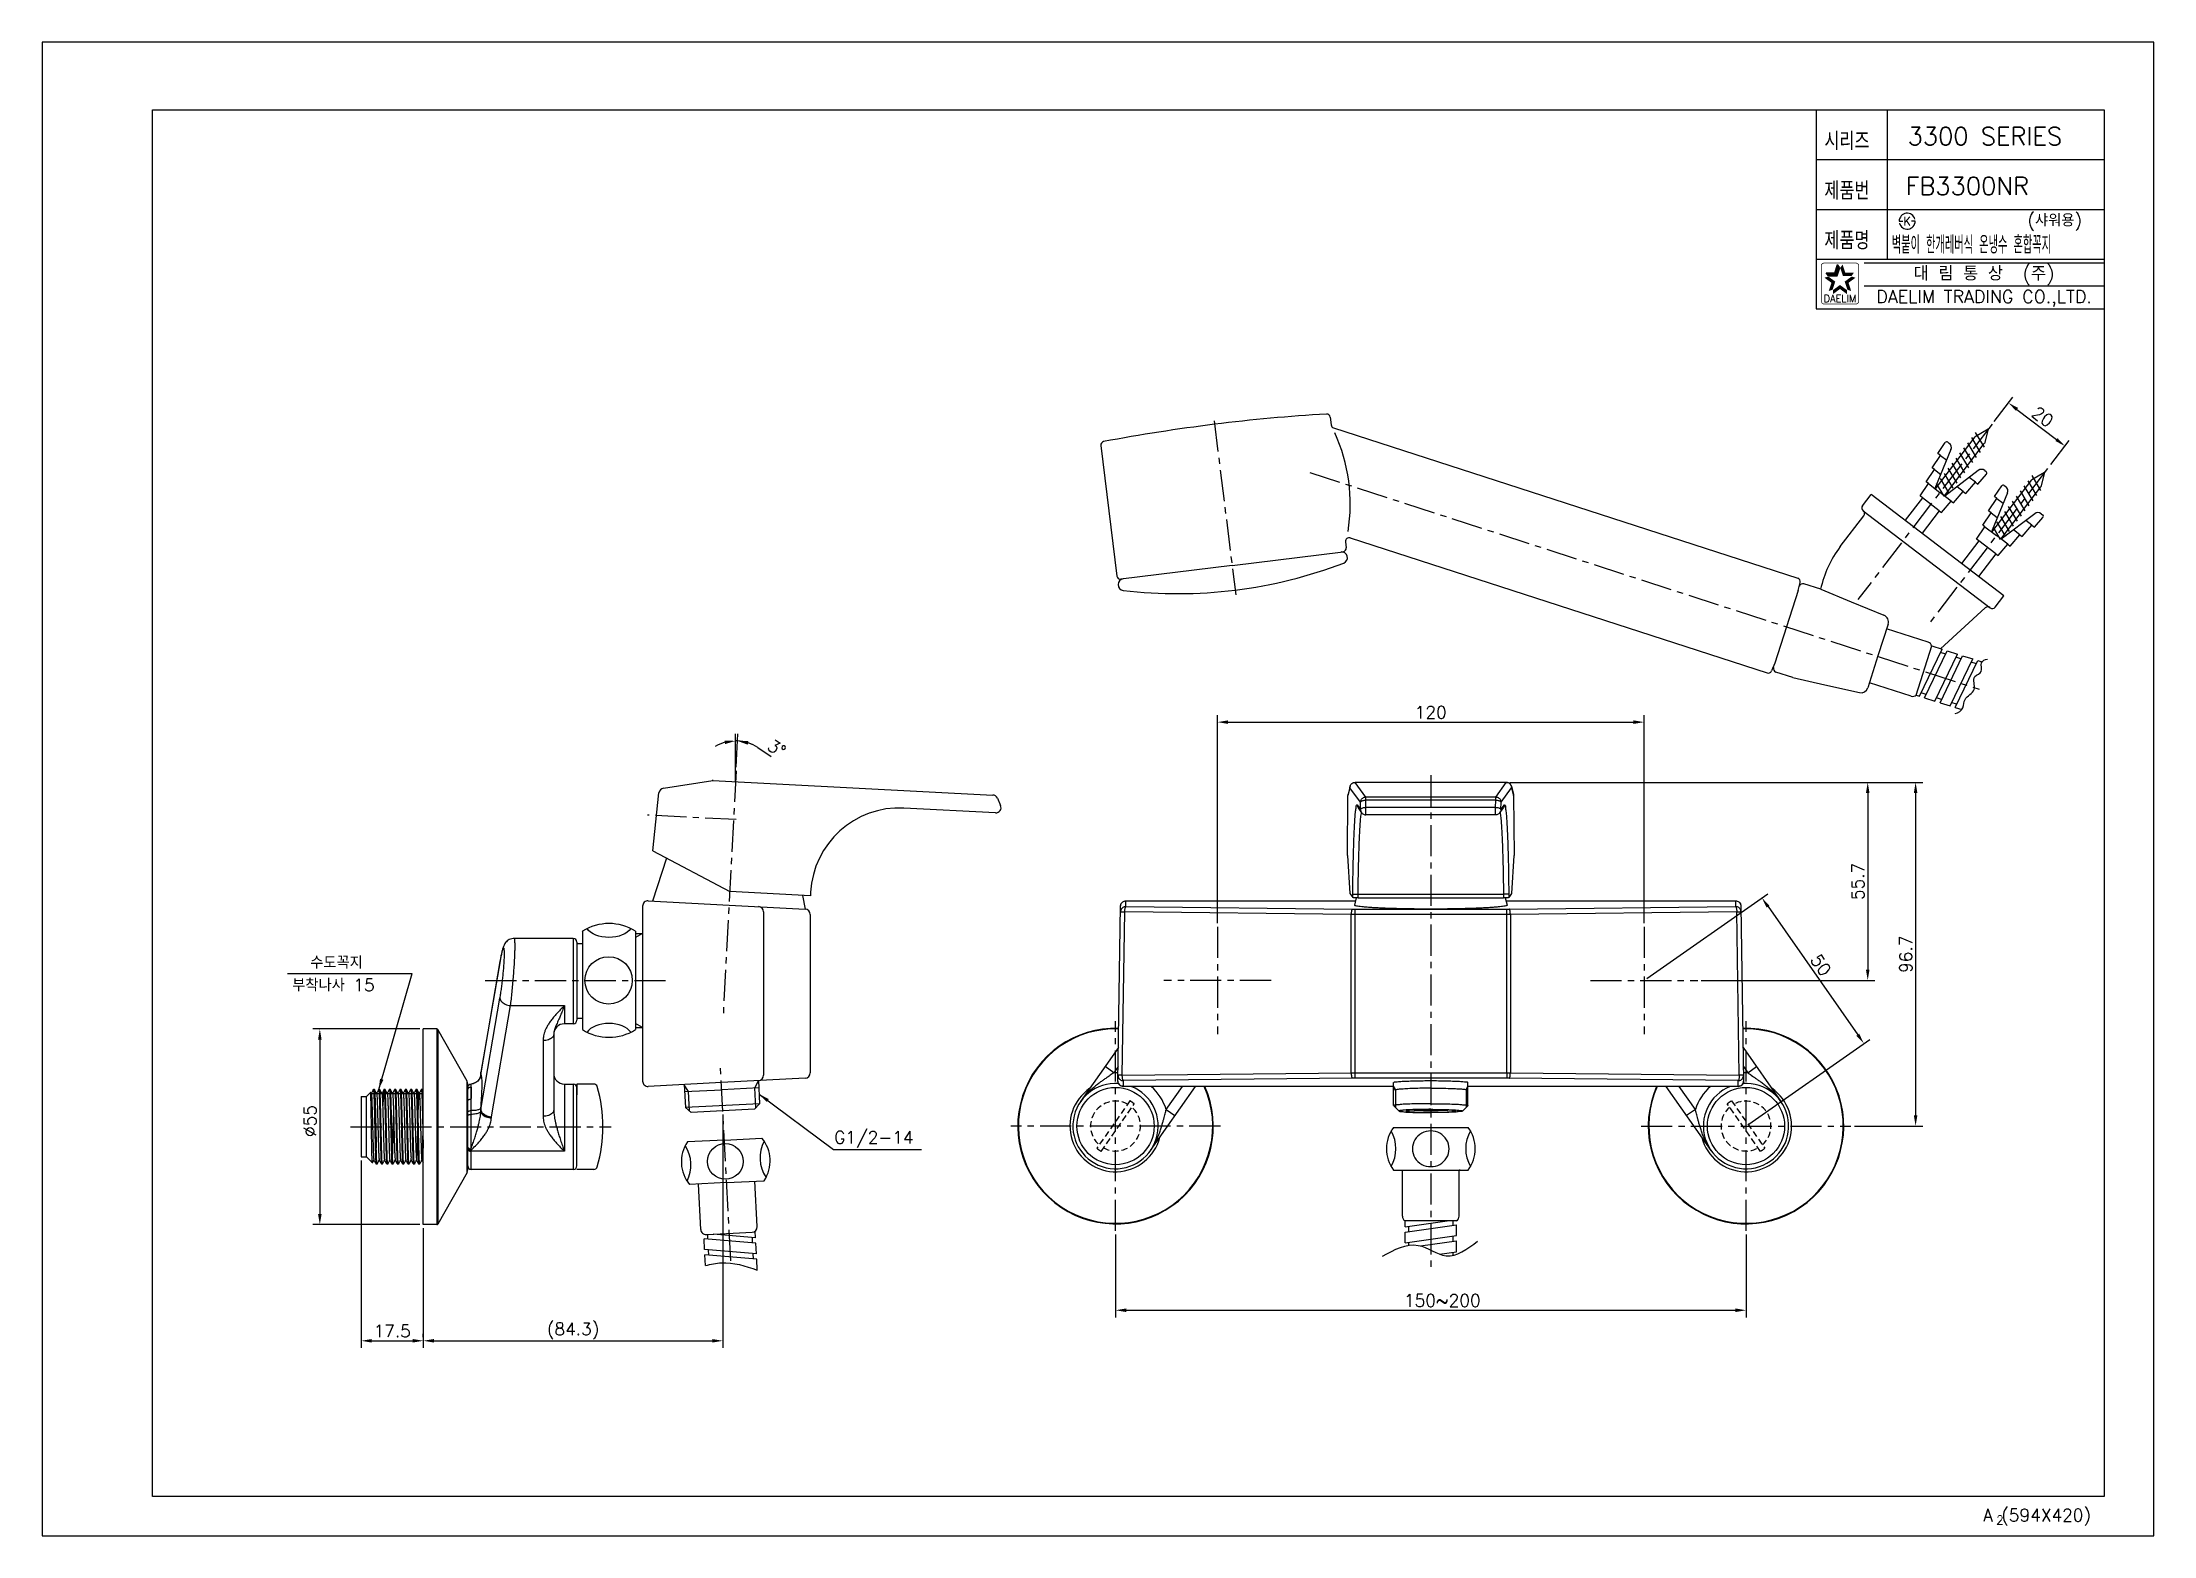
# Model space of a CAD drawing. Extents: x 712 to 1306, y -445 to -25.
import ezdxf
from ezdxf.enums import TextEntityAlignment as Align

# ---------------------------------------------------------------- set-up
doc = ezdxf.new("R2010")
doc.units = 0
doc.header["$LTSCALE"] = 7
doc.header["$MEASUREMENT"] = 0
doc.linetypes.add('CENTER', pattern=[2, 1.25, -0.25, 0.25, -0.25])
doc.linetypes.add('HIDDEN', pattern=[0.375, 0.25, -0.125])
doc.layers.get('0').update_dxf_attribs({"color": 2, "linetype": 'CONTINUOUS'})
doc.layers.get('Defpoints').update_dxf_attribs({"linetype": 'CONTINUOUS'})
for name, color, linetype in [('CENTER', 1, 'CENTER'), ('CL', 1, 'CENTER'), ('D', 2, 'CONTINUOUS'), ('DIM', 2, 'CONTINUOUS'), ('DWG', 7, 'CONTINUOUS'), ('HD', 6, 'HIDDEN')]:
    doc.layers.add(name, color=color, linetype=linetype)
doc.styles.add('GHS', font='romans', dxfattribs={"bigfont": 'ghs'})
doc.styles.add('HAN', font='TXT.shx', dxfattribs={"bigfont": 'GHS.shx'})
doc.styles.add('ROMANS', font='romans')
doc.dimstyles.get("Standard").update_dxf_attribs({"dimtxt": 0.18, "dimasz": 0.18, "dimexe": 0.18, "dimexo": 0.0625, "dimgap": 0.09, "dimtad": 0, "dimtih": 1, "dimtoh": 1, "dimdec": 4, "dimzin": 0, "dimdsep": 46, "dimtxsty": 'Standard', "dimcen": 0.09, "dimadec": 0, "dimazin": 0, "dimtfac": 1, "dimtdec": 4, "dimtofl": 0, "dimtmove": 0, "dimatfit": 3, "dimfxl": 0, "dimtolj": 1, "dimtzin": 0, "dimarcsym": 0})
doc.dimstyles.new('STANDARD$7', dxfattribs={"dimtxt": 3.5, "dimasz": 3, "dimexe": 1, "dimexo": 1, "dimgap": 1, "dimtad": 1, "dimdec": 4, "dimzin": 0, "dimdsep": 46, "dimtxsty": 'GHS', "dimcen": 1, "dimclrd": 256, "dimclre": 256, "dimclrt": 2, "dimadec": 4, "dimazin": 0, "dimtfac": 1, "dimtdec": 4, "dimtmove": 2, "dimatfit": 2, "dimfxl": 0, "dimtolj": 1, "dimtzin": 0, "dimlwd": -1, "dimlwe": -1, "dimarcsym": 0})

msp = doc.modelspace()

# ---------------------------------------------------------------- texts
at = {"color": 7, "style": 'GHS'}
for s, p in [('3300 SERIES', (1258.99672, -51.3446)), ('FB3300NR', (1254.05419, -65.3446))]:
    msp.add_text(s, height=5, dxfattribs=at).set_placement(p, align=Align.MIDDLE)
at = {"style": 'GHS'}
msp.add_text('(샤워용)', height=3.5, dxfattribs=at).set_placement((1270.97716, -76.74216))
at = {"style": 'GHS', "width": 0.5}
msp.add_text('벽붙이 한개레버식 온냉수 혼합꼭지', height=5, dxfattribs=at).set_placement((1232.78407, -84.36214))
at = {"color": 7, "linetype": 'Continuous'}
for s, height, style, p in [('대 림 통 상  (주)', 4, 'GHS', (1258.75014, -90.22824)), ('DAELIM TRADING CO.,LTD.', 3.6, 'ROMANS', (1258.75014, -96.99558))]:
    msp.add_text(s, height=height, dxfattribs=dict(at, style=style)).set_placement(p, align=Align.MIDDLE)
at = {"color": 2, "linetype": 'Continuous', "style": 'ROMANS'}
msp.add_text('DAELIM', height=2, dxfattribs=at).set_placement((1218.21729, -97.98881), align=Align.CENTER)
at = {"color": 7, "style": 'GHS'}
for s, height, p in [('A (594X420)', 3.5, (1258.50364, -440.89643)), ('2', 2.5, (1262.15732, -441.7284))]:
    msp.add_text(s, height=height, dxfattribs=at).set_placement(p)
at = {"layer": 'D', "style": 'GHS'}
for s, p in [('수도꼭지', (787.86252, -285.47944)), ('부착나사 15', (782.81184, -291.79097))]:
    msp.add_text(s, height=3.5, dxfattribs=at).set_placement(p)
at = {"layer": 'D', "ltscale": 0.7, "char_height": 3.5, "attachment_point": 5, "style": 'GHS'}
for s, insert, rotation in [('20', (1275.23456, -130.22694), 323), ('\\A1;3°', (919.10447, -223.49778), 326.55147319), ('\\A1;55.7', (1223.26815, -260.90844), 90), ('\\A1;96.7', (1236.74717, -281.38821), 90), ('\\A1;50', (1212.85106, -284.44257), 305.00044172)]:
    msp.add_mtext(s, dxfattribs=dict(at, insert=insert, rotation=rotation))
at = {"layer": 'D', "ltscale": 0.7, "insert": (1103.10492, -213.37283), "char_height": 3.5, "attachment_point": 5, "style": 'GHS'}
msp.add_mtext('\\A1;120', dxfattribs=at)
at = {"layer": 'D', "char_height": 3.5, "attachment_point": 5, "style": 'GHS'}
for s, insert in [('\\A1;17.5', (810.9405, -387.34612)), ('(84.3)', (861.82291, -387.34612))]:
    msp.add_mtext(s, dxfattribs=dict(at, insert=insert))
at = {"layer": 'DIM', "style": 'GHS', "width": 0.8}
for s, p in [('시리즈', (1213.83016, -55.19394)), ('제품번', (1213.83016, -69.19394)), ('제품명', (1213.83016, -83.19394))]:
    msp.add_text(s, height=5, dxfattribs=at).set_placement(p)
at = {"layer": 'DIM', "style": 'GHS'}
msp.add_text('G1/2-14', height=3.5, dxfattribs=at).set_placement((935.27198, -334.64746))
at = {"layer": 'DIM', "insert": (1106.34913, -378.7583), "char_height": 3.5, "attachment_point": 5, "style": 'GHS'}
msp.add_mtext('\\A1;150~200', dxfattribs=at)

# ---------------------------------------------------------------- blocks, each defined once
blk = doc.blocks.new('BORDER')
for p, q in [((1, 1), (0, 1)), ((0, 1), (0, 0)), ((1, 0), (1, 1)), ((0, 0), (1, 0))]:
    blk.add_line(p, q)
blk = doc.blocks.new('KS')
at = {"layer": 'D'}
for p, q in [((-2.25, 0), (-1.75, 0)), ((-1.75, 0), (-1.25, 0)), ((1.75, 0), (1.25, 0)), ((2.25, 0), (1.75, 0))]:
    blk.add_line(p, q, dxfattribs=at)
for start, end in [(15, 180), (195, 0)]:
    blk.add_arc((0, 0), 2.25, start, end, dxfattribs=at)
at = {"layer": 'D', "style": 'HAN'}
blk.add_text('K', height=2.39, dxfattribs=at).set_placement((0, 0), align=Align.MIDDLE)
blk = doc.blocks.new('*D12')
at = {"layer": 'D', "ltscale": 0.7}
for p, q in [((818.69, -302.41), (788.58, -302.41)), ((790.58, -305.41), (790.58, -354.41)), ((818.69, -357.41), (788.58, -357.41))]:
    blk.add_line(p, q, dxfattribs=at)
for points in [[(790.08, -305.41), (791.08, -305.41), (790.58, -302.41)], [(790.08, -354.41), (791.08, -354.41), (790.58, -357.41)]]:
    blk.add_solid(points, dxfattribs=at)
at = {"layer": 'Defpoints', "color": 0, "ltscale": 0.7}
for p in [(819.69, -302.41), (790.58, -357.41), (819.69, -357.41)]:
    blk.add_point(p, dxfattribs=at)
at = {"layer": 'D', "ltscale": 0.7, "insert": (787.83, -328.28), "char_height": 3.5, "attachment_point": 5, "rotation": 90, "style": 'GHS'}
blk.add_mtext('\\A1;%%c55', dxfattribs=at)

# ---------------------------------------------------------------- dimensions: what is measured, and where the dimension line sits
at = {"layer": 'D'}
dim = msp.add_linear_dim(base=(790.57962, -357.40856), p1=(819.6905, -302.40865), p2=(819.6905, -357.40856), angle=90, text='%%c55', dimstyle='Standard', override={"dimtxt": 3.5, "dimasz": 3, "dimexe": 2, "dimexo": 1, "dimgap": 1, "dimtad": 1, "dimtih": 0, "dimtoh": 0, "dimtxsty": 'GHS', "dimcen": 1, "dimclrd": 256, "dimclre": 256, "dimclrt": 256, "dimadec": 4, "dimtofl": 1, "dimatfit": 0, "dimlwd": 65535, "dimlwe": 65535}, dxfattribs=at)
dim.commit()
dim.dimension.update_dxf_attribs({"geometry": '*D12', "text_midpoint": (790.57962, -328.27919), "dimtype": 160})

# ---------------------------------------------------------------- linework, layer by layer
at = {"color": 4}
for p, q in [((743.4898, -433.92333), (743.4898, -43.92333)), ((743.4898, -43.92333), (1292.4898, -43.92333)), ((1292.4898, -43.92333), (1292.4898, -433.92333)), ((1292.4898, -433.92333), (743.4898, -433.92333))]:
    msp.add_line(p, q, dxfattribs=at)
at = {"color": 7}
for p, q in [((1211.4898, -43.92333), (1211.4898, -99.92333)), ((1231.4898, -43.92333), (1231.4898, -85.92333)), ((1211.4898, -57.92333), (1292.4898, -57.92333)), ((1211.4898, -71.92333), (1292.4898, -71.92333)), ((1211.4898, -85.92333), (1292.4898, -85.92333)), ((1211.4898, -99.92333), (1292.4898, -99.92333))]:
    msp.add_line(p, q, dxfattribs=at)
at = {"color": 2}
for p, q in [((1216.72893, -89.74027), (1217.4783, -87.43394)), ((1217.39404, -90.6557), (1218.1434, -88.34938)), ((1218.1434, -88.34938), (1217.4783, -87.43394)), ((1214.96902, -90.6557), (1214.30392, -89.74027)), ((1214.30392, -89.74027), (1216.72893, -89.74027)), ((1214.96902, -90.6557), (1217.39404, -90.6557))]:
    msp.add_line(p, q, dxfattribs=at)
at = {"color": 2, "linetype": 'Continuous'}
for p, q in [((1224.9898, -86.92333), (1292.4898, -86.92333)), ((1224.9898, -93.42333), (1292.4898, -93.42333))]:
    msp.add_line(p, q, dxfattribs=at)
at = {"color": 7, "linetype": 'Continuous'}
for p, q in [((1079.64478, -253.62853), (1079.81428, -236.72154)), ((1079.81428, -236.72154), (1079.81533, -236.72758)), ((1080.35471, -234.55162), (1079.81533, -236.72758)), ((1080.39765, -234.19981), (1079.85827, -236.37578)), ((1083.341, -238.67218), (1080.35471, -234.55162)), ((1081.85358, -233.06276), (1081.85358, -233.06071)), ((1124.35627, -233.06276), (1081.85358, -233.06276)), ((1084.83987, -237.18333), (1081.85358, -233.06276)), ((1121.36997, -237.18333), (1084.83987, -237.18333)), ((1084.83987, -238.07746), (1084.83987, -237.18333)), ((1121.36997, -237.18333), (1124.35627, -233.06276)), ((1121.36997, -238.07746), (1121.36997, -237.18333)), ((1122.86885, -238.67218), (1125.85514, -234.55162)), ((1124.35627, -233.06276), (1124.35627, -233.06071)), ((1125.8122, -234.19981), (1126.35158, -236.37578)), ((1125.85514, -234.55162), (1126.39451, -236.72758)), ((1126.39556, -236.72154), (1126.39451, -236.72758)), ((1126.39556, -236.72154), (1126.56507, -253.62853)), ((1082.38537, -239.35561), (1083.36271, -240.68648)), ((1082.67523, -240.25255), (1083.65256, -241.58342)), ((1083.36271, -240.68648), (1083.341, -238.67218)), ((1121.36997, -238.07746), (1084.83987, -238.07746)), ((1084.86158, -240.09176), (1084.83987, -238.07746)), ((1121.34827, -240.09176), (1084.86158, -240.09176)), ((1084.86158, -242.19557), (1084.86158, -240.09176)), ((1121.34827, -242.19557), (1084.86158, -242.19557)), ((1121.34827, -240.09176), (1121.36997, -238.07746)), ((1121.34827, -242.19557), (1121.34827, -240.09176)), ((1122.5583, -241.58204), (1123.53462, -240.25255)), ((1122.84714, -240.68648), (1122.86885, -238.67218)), ((1122.84714, -240.68648), (1123.82448, -239.35561)), ((1079.64478, -253.62853), (1079.64438, -253.59843)), ((1079.64478, -253.62853), (1080.34783, -264.28658)), ((1125.86201, -264.28658), (1126.56507, -253.62853)), ((1126.56547, -253.59843), (1126.56507, -253.62853)), ((1017.32588, -268.0082), (1017.33851, -266.37752)), ((1017.33851, -266.37752), (1081.9224, -266.37752)), ((1017.35115, -266.37546), (1017.35115, -266.37752)), ((1080.35547, -264.34442), (1081.15904, -265.45321)), ((1081.15904, -265.45321), (1081.16728, -264.43332)), ((1082.15144, -265.52402), (1081.60704, -267.55273)), ((1082.65801, -265.52874), (1082.66615, -264.52092)), ((1082.65801, -265.52874), (1123.55183, -265.52874)), ((1082.66615, -264.52092), (1123.5437, -264.52092)), ((1123.5437, -264.52092), (1123.55183, -265.52874)), ((1124.05841, -265.52402), (1124.6028, -267.55273)), ((1124.28744, -266.37752), (1188.85883, -266.37752)), ((1125.04257, -264.43332), (1125.05081, -265.45321)), ((1125.85438, -264.34442), (1125.05081, -265.45321)), ((1188.85883, -266.37752), (1188.85883, -266.37546)), ((1188.85883, -266.37752), (1188.87146, -268.0082)), ((1015.08896, -317.039), (1015.85133, -267.85222)), ((1015.82606, -269.48289), (1017.0266, -269.50159)), ((1016.31782, -315.42719), (1017.02664, -269.50159)), ((1080.71997, -270.1858), (1017.02182, -269.50155)), ((1017.32588, -268.0082), (1081.0192, -268.6879)), ((1080.71981, -314.75183), (1080.71997, -270.1858)), ((1081.6071, -267.55269), (1081.60492, -267.56853)), ((1081.71757, -268.69157), (1081.71226, -316.24614)), ((1081.71757, -268.69157), (1124.49241, -268.69157)), ((1124.49241, -270.18952), (1081.71757, -270.18952)), ((1124.49506, -314.7482), (1124.49241, -268.69157)), ((1124.60492, -267.56853), (1124.60274, -267.55269)), ((1125.19073, -268.68788), (1188.87146, -268.0082)), ((1125.49001, -270.18579), (1125.48502, -314.75178)), ((1189.18334, -269.50159), (1125.49001, -270.18579)), ((1189.88733, -315.42714), (1189.18334, -269.50159)), ((1189.18338, -269.50159), (1190.38392, -269.48289)), ((1190.35865, -267.85222), (1191.12102, -317.039)), ((1016.32265, -315.42714), (1080.71981, -314.75183)), ((1081.71226, -314.7482), (1124.49506, -314.7482)), ((1124.49772, -314.7482), (1124.49772, -316.24614)), ((1125.48502, -314.75178), (1189.88733, -315.42714)), ((1016.31778, -315.4272), (1015.11423, -315.40847)), ((1016.60141, -316.92964), (1016.58878, -318.56019)), ((1016.58878, -318.56225), (1016.58878, -318.56019)), ((1092.65492, -318.56225), (1016.58878, -318.56225)), ((1081.02116, -316.24976), (1016.60141, -316.92964)), ((1124.49772, -316.24614), (1081.71226, -316.24614)), ((1092.65492, -323.97292), (1092.65492, -317.48183)), ((1113.55492, -323.97292), (1113.55492, -317.48183)), ((1189.6212, -318.56225), (1113.55492, -318.56225)), ((1189.59593, -316.92964), (1125.18883, -316.24975)), ((1189.60857, -318.56019), (1189.59593, -316.92964)), ((1189.6212, -318.56019), (1189.6212, -318.56225)), ((1191.09575, -315.40847), (1189.8922, -315.4272)), ((1094.16722, -325.49541), (1092.66928, -324.00158)), ((1112.04262, -325.49541), (1113.54056, -324.00158)), ((1092.60479, -330.08631), (1113.60479, -330.08631)), ((1092.60479, -342.08631), (1113.60479, -342.08631)), ((1095.15479, -355.07167), (1095.15479, -342.08631)), ((1111.05479, -355.07167), (1111.05479, -342.08631)), ((1111.35479, -342.08631), (1111.05479, -342.08631)), ((1095.85479, -358.05598), (1107.73516, -356.38631)), ((1109.35479, -356.38631), (1095.85479, -356.38631)), ((1095.85479, -358.05598), (1095.85479, -356.38631)), ((1109.35479, -356.38631), (1109.35479, -357.6392)), ((1110.35479, -356.38631), (1109.35479, -356.38631)), ((1095.85479, -359.5365), (1110.35479, -357.49866)), ((1095.85479, -362.56598), (1095.85479, -359.5365)), ((1095.85479, -362.56598), (1110.35479, -360.52814)), ((1096.85479, -357.91544), (1096.85479, -359.39596)), ((1100.23163, -363.43138), (1110.35479, -362.00866)), ((1109.35479, -360.66868), (1109.35479, -362.1492)), ((1110.35479, -360.52814), (1110.35479, -357.49866)), ((1110.35479, -365.03814), (1110.35479, -362.00866)), ((1096.85479, -362.42544), (1096.85479, -363.23389)), ((1105.56257, -365.71164), (1110.35479, -365.03814)), ((1109.35479, -365.14446), (1109.35479, -366.04467))]:
    msp.add_line(p, q, dxfattribs=at)
at = {"color": 2, "linetype": 'Continuous', "const_width": 0.2}
for points in [[(1212.96729, -87.78881, -0.414213562), (1213.71729, -87.03881)], [(1212.96729, -97.78881), (1212.96729, -87.78881, -1)], [(1213.71729, -87.03881), (1222.71729, -87.03881, -0.414213562), (1223.46729, -87.78881, 0.043396381)], [(1223.46729, -87.78881), (1223.46729, -97.78881, -0.414213562), (1222.71729, -98.53881)], [(1222.71729, -98.53881), (1213.96729, -98.53881, -0.414213562), (1212.96729, -97.78881, 0.672398499)]]:
    msp.add_lwpolyline(points, format="xyb", dxfattribs=at)
at = {"color": 7, "linetype": 'Continuous'}
for points in [[(1080.35127, -264.33862), (1080.352, -264.33795), (1080.35271, -264.33793), (1080.35342, -264.33857), (1080.35412, -264.33986), (1080.3548, -264.34181), (1080.35547, -264.34442)], [(1125.85438, -264.34442), (1125.85505, -264.34182), (1125.85573, -264.33986), (1125.85643, -264.33857), (1125.85713, -264.33793), (1125.85785, -264.33795), (1125.85858, -264.33862)]]:
    msp.add_lwpolyline(points, dxfattribs=at)
for centre, radius, start, end in [((1016.58878, -317.06225), 1.5, 179.11274724, 269.60696244), ((1189.6212, -317.06225), 1.5, 270.39288138, 0.8872491), ((1100.60479, -336.08631), 10, 143.11750348, 216.86989765), ((1083.28428, -336.08631), 10, 330, 30), ((1102.98703, -336.10779), 5.02287, 88.65658844, 271.34341156), ((1103.22255, -336.10779), 5.02287, 268.65658844, 91.34341156), ((1122.92529, -336.08631), 10, 150, 210), ((1105.60479, -336.08631), 10, 323.13010235, 36.90834034), ((1096.6541, -355.11702), 1.5, 178.26763468, 237.8), ((1109.55547, -355.11702), 1.5, 302.2, 1.73236532)]:
    msp.add_arc(centre, radius, start, end, dxfattribs=at)
for points in [[(1079.81428, -236.72154), (1079.85962, -236.37049)], [(1079.81533, -236.72758), (1079.84698, -236.42531)], [(1079.84698, -236.42531), (1079.85824, -236.37613)], [(1080.35471, -234.55162), (1080.3977, -234.19983)], [(1080.35471, -234.55162), (1080.36412, -234.39624)], [(1080.36412, -234.39624), (1080.43082, -234.09213), (1080.4876, -233.94667)], [(1080.39765, -234.19981), (1080.54328, -233.83057), (1080.78259, -233.51048), (1081.10087, -233.26324), (1081.47646, -233.10889), (1081.85358, -233.06071)], [(1080.4876, -233.94667), (1080.645, -233.67706), (1080.97651, -233.34771), (1081.39311, -233.13611), (1081.85358, -233.06276)], [(1083.341, -238.67218), (1083.41747, -238.21162), (1083.63201, -237.79665), (1083.96373, -237.46761), (1084.38047, -237.25633), (1084.83987, -237.18333)], [(1121.36997, -237.18333), (1121.83129, -237.25695), (1122.24783, -237.46884), (1122.57907, -237.79833), (1122.793, -238.21349), (1122.86885, -238.67218)], [(1125.8122, -234.19981), (1125.66657, -233.83057), (1125.42726, -233.51048), (1125.10898, -233.26324), (1124.73339, -233.10889), (1124.35627, -233.06071)], [(1124.35627, -233.06276), (1124.81674, -233.13611), (1125.23333, -233.34771), (1125.56484, -233.67706), (1125.72225, -233.94667)], [(1125.72225, -233.94667), (1125.77903, -234.09213), (1125.84573, -234.39624)], [(1125.81214, -234.19983), (1125.85514, -234.55162)], [(1125.84573, -234.39624), (1125.85514, -234.55162)], [(1126.39556, -236.72154), (1126.35023, -236.37049)], [(1126.35161, -236.37613), (1126.36286, -236.42531)], [(1126.36286, -236.42531), (1126.39451, -236.72758)], [(1081.16728, -264.43332), (1081.20716, -260.73674), (1081.26707, -257.09105), (1081.34593, -253.60098), (1081.44175, -250.36368), (1081.55219, -247.45363), (1081.67513, -244.92143), (1081.80839, -242.81223), (1081.94962, -241.16782), (1082.09554, -240.02994), (1082.24215, -239.42547), (1082.38537, -239.35561)], [(1082.38537, -239.35561), (1082.45574, -239.82124), (1082.66736, -240.24174), (1082.67523, -240.25255)], [(1082.66615, -264.52092), (1082.70606, -261.03168), (1082.76597, -257.59287), (1082.84483, -254.30091), (1082.94064, -251.24737), (1083.05106, -248.50249), (1083.17398, -246.11395), (1083.30722, -244.12431), (1083.44842, -242.573), (1083.57716, -241.80562)], [(1083.341, -238.67218), (1083.42802, -238.49016), (1083.64698, -238.32601), (1083.9774, -238.19506), (1084.38841, -238.10954), (1084.83987, -238.07746)], [(1083.36271, -240.68648), (1083.4496, -240.5046), (1083.66825, -240.34054), (1083.99824, -240.20961), (1084.40878, -240.12402), (1084.86158, -240.09176)], [(1083.36271, -240.68648), (1083.40029, -241.032), (1083.52948, -241.38499), (1083.65128, -241.58164)], [(1083.57716, -241.80562), (1083.59431, -241.49939)], [(1083.65128, -241.58164), (1083.8166, -241.77168), (1084.14449, -242.01306), (1084.53477, -242.15954), (1084.86158, -242.19555)], [(1121.34827, -240.09176), (1121.80106, -240.12402), (1122.21161, -240.20961), (1122.5416, -240.34054), (1122.76025, -240.5046), (1122.84714, -240.68648)], [(1122.55857, -241.58164), (1122.39325, -241.77168), (1122.06536, -242.01306), (1121.67508, -242.15954), (1121.34827, -242.19555)], [(1121.36997, -238.07746), (1121.82277, -238.10972), (1122.23332, -238.19531), (1122.56331, -238.32624), (1122.78195, -238.4903), (1122.86885, -238.67218)], [(1122.84714, -240.68648), (1122.80956, -241.032), (1122.68036, -241.38499), (1122.55857, -241.58164)], [(1122.61553, -241.49939), (1122.63269, -241.80562)], [(1122.63269, -241.80562), (1122.76143, -242.573), (1122.90263, -244.12431), (1123.03587, -246.11395), (1123.15879, -248.50249), (1123.26921, -251.24737), (1123.36502, -254.30091), (1123.44388, -257.59287), (1123.50379, -261.03168), (1123.5437, -264.52092)], [(1123.82448, -239.35561), (1123.75411, -239.82125), (1123.54249, -240.24174), (1123.53462, -240.25255)], [(1123.82448, -239.35561), (1123.9677, -239.42547), (1124.11431, -240.02994), (1124.26023, -241.16782), (1124.40145, -242.81223), (1124.53472, -244.92143), (1124.65766, -247.45363), (1124.76809, -250.36368), (1124.86392, -253.60098), (1124.94278, -257.09105), (1125.00269, -260.73674), (1125.04257, -264.43332)], [(1015.85133, -267.85213), (1015.92664, -267.40559), (1016.14189, -266.98794), (1016.4763, -266.65701), (1016.89898, -266.44524), (1017.35115, -266.37546)], [(1015.94757, -267.347), (1015.98804, -267.2502)], [(1015.98804, -267.2502), (1016.00509, -267.21439)], [(1016.00509, -267.21439), (1016.06174, -267.11003)], [(1016.06174, -267.11003), (1016.14888, -266.97967), (1016.48036, -266.65574), (1016.89429, -266.44867), (1017.35115, -266.37752)], [(1080.34783, -264.28658), (1080.3496, -264.30966), (1080.35127, -264.33862)], [(1081.92433, -265.51792), (1081.79414, -265.51442), (1081.46491, -265.49782), (1081.24545, -265.47666), (1081.15904, -265.45321)], [(1081.16728, -264.43332), (1081.25432, -264.45756), (1081.47303, -264.48039), (1081.803, -264.49967), (1082.21347, -264.51362), (1082.66615, -264.52092)], [(1082.3535, -265.52731), (1082.20746, -265.52512), (1081.92433, -265.51792)], [(1082.65801, -265.52874), (1082.3535, -265.52731)], [(1125.04257, -264.43332), (1124.95553, -264.45756), (1124.73682, -264.48039), (1124.40685, -264.49967), (1123.99638, -264.51362), (1123.5437, -264.52092)], [(1123.85635, -265.52731), (1123.55183, -265.52874)], [(1124.28552, -265.51792), (1124.00239, -265.52512), (1123.85635, -265.52731)], [(1125.05081, -265.45321), (1124.9644, -265.47666), (1124.74494, -265.49782), (1124.4157, -265.51442), (1124.28552, -265.51792)], [(1125.85858, -264.33862), (1125.86025, -264.30966), (1125.86201, -264.28658)], [(1188.85883, -266.37546), (1189.32861, -266.45093), (1189.74087, -266.6622), (1190.06184, -266.97949), (1190.27706, -267.38697), (1190.35865, -267.85213)], [(1188.85883, -266.37752), (1189.31541, -266.44858), (1189.7292, -266.65544), (1190.06074, -266.97921), (1190.27816, -267.39078)], [(1017.32588, -268.0082), (1016.86639, -268.08019), (1016.45153, -268.28896), (1016.12092, -268.61396), (1015.9053, -269.02513), (1015.82606, -269.48289)], [(1015.85133, -267.85222), (1015.8616, -267.69944)], [(1015.8616, -267.69944), (1015.8687, -267.6475)], [(1015.8687, -267.6475), (1015.88774, -267.54693)], [(1015.88774, -267.54693), (1015.90129, -267.49155)], [(1015.90129, -267.49155), (1015.92987, -267.39654)], [(1015.92987, -267.39654), (1015.93164, -267.39131), (1015.94757, -267.347)], [(1017.0266, -269.50159), (1017.04502, -269.05465), (1017.08934, -268.64725), (1017.15535, -268.31845), (1017.23685, -268.09891), (1017.32586, -268.0082)], [(1081.0192, -268.68789), (1080.9627, -268.72925), (1080.93476, -268.77028), (1080.90754, -268.82442), (1080.85673, -268.96882), (1080.83378, -269.05662), (1080.8128, -269.15278), (1080.79358, -269.2578), (1080.77604, -269.37266), (1080.74718, -269.62694), (1080.72816, -269.90305), (1080.71988, -270.1858)], [(1081.71757, -270.18951), (1081.14156, -270.18829), (1080.71997, -270.1858)], [(1081.0192, -268.6879), (1081.31436, -268.69037), (1081.71757, -268.69157)], [(1082.53071, -267.89517), (1082.01804, -267.78805), (1081.70845, -267.67882), (1081.60492, -267.56853)], [(1103.10495, -268.69375), (1100.99756, -268.68834), (1098.91048, -268.67213), (1096.8638, -268.6453), (1094.87723, -268.6081), (1092.96989, -268.56089), (1091.16016, -268.50412), (1089.46547, -268.43834), (1087.90213, -268.36418), (1086.4852, -268.28237), (1085.22833, -268.19367), (1084.14362, -268.09896), (1083.24151, -267.99914), (1082.53071, -267.89517)], [(1123.67914, -267.89517), (1122.96833, -267.99914), (1122.06623, -268.09896), (1120.98152, -268.19367), (1119.72465, -268.28237), (1118.30772, -268.36418), (1116.74438, -268.43834), (1115.04968, -268.50412), (1113.23995, -268.56089), (1111.33262, -268.6081), (1109.34604, -268.6453), (1107.29937, -268.67213), (1105.21229, -268.68834), (1103.10495, -268.69375)], [(1124.59431, -267.60601), (1124.5014, -267.67882), (1124.19181, -267.78805), (1123.67914, -267.89517)], [(1124.49241, -268.69158), (1124.896, -268.69036), (1125.19073, -268.68789)], [(1125.49001, -270.18579), (1125.06896, -270.18828), (1124.49241, -270.18952)], [(1124.60492, -267.56853), (1124.59431, -267.60601)], [(1125.49002, -270.18579), (1125.48175, -269.90295), (1125.46273, -269.62682), (1125.43388, -269.37258), (1125.41634, -269.25775), (1125.39713, -269.15277), (1125.37616, -269.05664), (1125.35322, -268.96887), (1125.30242, -268.82446), (1125.2752, -268.77031), (1125.24725, -268.72927), (1125.19073, -268.68788)], [(1190.38392, -269.48289), (1190.30469, -269.02517), (1190.08909, -268.61401), (1189.75849, -268.289), (1189.34363, -268.08021), (1188.8841, -268.0082)], [(1188.88411, -268.0082), (1188.9731, -268.09886), (1189.05459, -268.31833), (1189.12061, -268.64706), (1189.16494, -269.05449), (1189.18338, -269.50159)], [(1190.27816, -267.39078), (1190.32079, -267.54055)], [(1190.32079, -267.54055), (1190.33389, -267.60387)], [(1190.33389, -267.60387), (1190.34784, -267.69495)], [(1190.34784, -267.69495), (1190.35865, -267.85222)], [(1080.72496, -314.75178), (1081.41421, -314.74851), (1081.71226, -314.7482)], [(1080.72497, -314.75178), (1080.73315, -315.03453), (1080.75197, -315.31065), (1080.78052, -315.56494), (1080.79788, -315.67981), (1080.8169, -315.78484), (1080.83766, -315.88101), (1080.86038, -315.96881), (1080.91065, -316.11322), (1080.93759, -316.16736), (1080.96525, -316.20839), (1081.02116, -316.24976)], [(1124.49772, -314.7482), (1124.79577, -314.74851), (1125.48501, -314.75178)], [(1125.18883, -316.24975), (1125.24475, -316.20837), (1125.2724, -316.16732), (1125.29934, -316.11317), (1125.34962, -315.96875), (1125.37232, -315.88097), (1125.39308, -315.78484), (1125.41209, -315.67985), (1125.42944, -315.56502), (1125.458, -315.31077), (1125.47682, -315.03463), (1125.485, -314.75178)], [(1015.09599, -317.2082), (1015.08896, -317.039)], [(1016.58878, -318.56019), (1016.11986, -318.4851), (1015.70113, -318.26972), (1015.36586, -317.92962), (1015.15686, -317.50836), (1015.09599, -317.2082)], [(1015.11423, -315.40846), (1015.18214, -315.87782), (1015.39127, -316.29925), (1015.7266, -316.63932), (1016.14516, -316.85456), (1016.61405, -316.92964)], [(1016.61403, -316.92964), (1016.52563, -316.83844), (1016.44475, -316.61729), (1016.3793, -316.28609), (1016.3356, -315.87609), (1016.31778, -315.4272)], [(1081.71226, -316.24614), (1081.50363, -316.24647), (1081.02116, -316.24976)], [(1103.10492, -319.04297), (1100.60431, -319.08064), (1098.2493, -319.1479), (1096.17675, -319.24085), (1094.50713, -319.35409), (1093.33745, -319.48102), (1092.65947, -319.61052)], [(1092.70422, -317.48183), (1092.71217, -317.42466), (1093.16638, -317.31282), (1094.05496, -317.20837), (1095.33906, -317.11587), (1096.96257, -317.03937), (1098.85453, -316.9822), (1100.93225, -316.94687), (1103.10492, -316.93492)], [(1103.10492, -316.93492), (1105.2776, -316.94687), (1107.35532, -316.9822), (1109.24728, -317.03937), (1110.87079, -317.11587), (1112.15489, -317.20837), (1113.04346, -317.31282), (1113.49768, -317.42466), (1113.50563, -317.48183)], [(1103.10492, -319.04297), (1105.60577, -319.05886), (1107.96128, -319.10561), (1110.03456, -319.18051), (1111.70511, -319.2792), (1112.87584, -319.39594), (1113.55492, -319.51953)], [(1125.18883, -316.24976), (1124.70636, -316.24647), (1124.49772, -316.24614)], [(1189.59593, -316.92964), (1190.06478, -316.85457), (1190.48333, -316.63935), (1190.81868, -316.2993), (1191.02783, -315.87786), (1191.09575, -315.40846)], [(1189.8922, -315.4272), (1189.87439, -315.87596), (1189.83071, -316.28593), (1189.76526, -316.61719), (1189.68436, -316.8384), (1189.59594, -316.92964)], [(1191.11496, -317.19792), (1191.05313, -317.50832), (1190.84415, -317.92956), (1190.5089, -318.26968), (1190.09016, -318.48509), (1189.6212, -318.56019)], [(1191.12102, -317.039), (1191.11496, -317.19792)], [(1093.06859, -323.76372), (1092.73112, -323.907), (1092.72272, -323.97292)], [(1092.72272, -323.97292), (1092.72375, -323.99684)], [(1103.10492, -323.42601), (1100.60408, -323.4419), (1098.24857, -323.48866), (1096.17529, -323.56355), (1094.50474, -323.66224), (1093.334, -323.77898), (1093.06859, -323.76372)], [(1096.65125, -325.13421), (1095.73922, -325.20478), (1094.73653, -325.30477), (1094.22018, -325.4144), (1094.21388, -325.49147)], [(1094.21388, -325.49147), (1094.22018, -325.52733), (1094.73653, -325.63696), (1095.73922, -325.73695), (1097.16998, -325.82147), (1098.94565, -325.88562), (1100.96305, -325.92566), (1103.10492, -325.93927)], [(1096.11573, -325.45291), (1096.10492, -325.47087), (1096.34344, -325.56568), (1097.04275, -325.65404), (1098.15518, -325.72991), (1099.60492, -325.78813), (1101.29319, -325.82473), (1103.10492, -325.83722)], [(1097.04275, -325.28769), (1096.34344, -325.37605), (1096.11573, -325.45291)], [(1103.10492, -325.00246), (1100.96305, -325.01607), (1098.94565, -325.05611), (1097.16998, -325.12026), (1096.65125, -325.13421)], [(1103.10492, -325.10451), (1101.29319, -325.117), (1099.60492, -325.1536), (1098.15518, -325.21182), (1097.04275, -325.28769)], [(1098.34493, -325.20141), (1098.50873, -325.2121), (1099.85492, -325.26616), (1101.4226, -325.30014), (1103.10492, -325.31173)], [(1103.10492, -323.42601), (1105.60577, -323.4419), (1107.96128, -323.48866), (1110.03456, -323.56355), (1111.70511, -323.66224), (1112.87584, -323.77898), (1113.14125, -323.76372)], [(1103.10492, -325.00246), (1105.2468, -325.01607), (1107.2642, -325.05611), (1109.03987, -325.12026), (1109.55859, -325.13421)], [(1109.1671, -325.28769), (1108.05467, -325.21182), (1106.60492, -325.1536), (1104.91666, -325.117), (1103.10492, -325.10451)], [(1103.10492, -325.31173), (1104.78725, -325.30014), (1106.35492, -325.26616), (1107.70112, -325.2121), (1107.86492, -325.20141)], [(1103.10492, -325.83722), (1104.91666, -325.82473), (1106.60492, -325.78813), (1108.05467, -325.72991), (1109.1671, -325.65404), (1109.8664, -325.56568), (1110.10492, -325.47087), (1110.09412, -325.45291)], [(1111.99597, -325.49147), (1111.98967, -325.52733), (1111.47332, -325.63696), (1110.47063, -325.73695), (1109.03987, -325.82147), (1107.2642, -325.88562), (1105.2468, -325.92566), (1103.10492, -325.93927)], [(1110.09412, -325.45291), (1109.8664, -325.37605), (1109.1671, -325.28769)], [(1109.55859, -325.13421), (1110.47063, -325.20478), (1111.47332, -325.30477), (1111.98967, -325.4144), (1111.99597, -325.49147)], [(1113.14125, -323.76372), (1113.47873, -323.907), (1113.48713, -323.97292)], [(1113.48713, -323.97292), (1113.4861, -323.99684)]]:
    msp.add_spline(points, degree=3, dxfattribs=at)
at = {"color": 2}
for points in [[(1216.72893, -89.74027), (1217.39404, -90.6557), (1217.4783, -87.43394), (1218.1434, -88.34938)], [(1218.95627, -87.43394), (1218.29117, -88.34938), (1219.70564, -89.74027), (1219.04054, -90.6557)], [(1215.80908, -92.57128), (1216.88524, -92.22162), (1213.84721, -91.14589), (1214.92336, -90.79623)], [(1214.30392, -89.74027), (1214.96902, -90.6557), (1216.72893, -89.74027), (1217.39404, -90.6557)], [(1215.05971, -94.8776), (1216.13587, -94.52794), (1215.80908, -92.57128), (1216.88524, -92.22162)], [(1218.21729, -94.32094), (1218.21729, -93.18941), (1216.25541, -95.74633), (1216.25541, -94.61479)], [(1220.17916, -95.74633), (1220.17916, -94.61479), (1218.21729, -94.32094), (1218.21729, -93.18941)], [(1219.70564, -89.74027), (1219.04054, -90.6557), (1222.13065, -89.74027), (1221.46555, -90.6557)], [(1222.58737, -91.14589), (1221.51121, -90.79623), (1220.62549, -92.57128), (1219.54933, -92.22162)], [(1220.62549, -92.57128), (1219.54933, -92.22162), (1221.37486, -94.8776), (1220.2987, -94.52794)]]:
    msp.add_solid(points, dxfattribs=at)
at = {"layer": 'CENTER'}
for p, q in [((1042.16102, -131.3678), (1048.22244, -180.29376)), ((1260.99415, -132.32542), (1223.27009, -181.65727)), ((1069.11457, -145.93839), (1257.33767, -206.86934)), ((1276.6016, -144.8402), (1243.45951, -188.18019)), ((907.66393, -229.82843), (904.06364, -298.52605)), ((1103.10492, -231.06276), (1103.10492, -369.31723)), ((907.69815, -243.54091), (882.79028, -242.23554)), ((1043.10506, -273.67789), (1043.10506, -303.83443)), ((1163.10479, -273.67789), (1163.10479, -303.83443)), ((837.11037, -288.75616), (888.0641, -288.75616)), ((1058.18333, -288.75616), (1028.02679, -288.75616)), ((1148.02651, -288.75616), (1178.18306, -288.75616)), ((906.16251, -367.5867), (903.24878, -311.98937))]:
    msp.add_line(p, q, dxfattribs=at)
at = {"layer": 'CL'}
for p, q in [((1014.4262, -359.21376), (1014.4262, -300.21376)), ((1191.78393, -359.21376), (1191.78393, -300.21376)), ((1043.92624, -329.71366), (984.92624, -329.71366)), ((1162.28389, -329.71366), (1221.28389, -329.71366))]:
    msp.add_line(p, q, dxfattribs=at)
at = {"layer": 'CL', "linetype": 'CENTER'}
msp.add_line((799.23001, -329.9086), (872.58102, -329.9086), dxfattribs=at)
at = {"layer": 'D', "ltscale": 0.7}
for p, q in [((1261.6016, -131.53106), (1266.83537, -124.74824)), ((1268.00356, -128.1593), (1279.1246, -136.66356)), ((1277.4888, -143.68), (1282.72257, -136.89718)), ((907.50692, -223.68322), (907.50692, -219.4)), ((907.71627, -228.8298), (908.2095, -219.4184)), ((1043.10506, -272.67789), (1043.10506, -214.12283)), ((1046.10506, -216.12283), (1160.10479, -216.12283)), ((1163.10479, -272.67789), (1163.10479, -214.12283)), ((907.50692, -232.82432), (907.50692, -223.68322)), ((913.80386, -223.29208), (917.58871, -225.79233)), ((1125.35627, -233.06071), (1228.01815, -233.06071)), ((1125.35627, -233.06276), (1241.49717, -233.06276)), ((1226.01815, -236.06071), (1226.01815, -285.75616)), ((1239.49717, -236.06276), (1239.49717, -326.71366)), ((1163.92393, -288.18258), (1197.89705, -264.39396)), ((1197.97951, -267.99856), (1223.2173, -304.04128)), ((1179.18306, -288.75616), (1228.01815, -288.75616)), ((1192.60323, -329.14018), (1226.57635, -305.35156)), ((894.30411, -319.96843), (893.10591, -318.12335)), ((894.5972, -325.56075), (894.30411, -319.96843)), ((912.97849, -318.98975), (913.97727, -317.02953)), ((913.27157, -324.58207), (912.97849, -318.98975)), ((1093.18916, -319.41927), (1092.65492, -318.49394)), ((1113.02069, -319.41927), (1113.55492, -318.49394)), ((1222.28389, -329.71366), (1241.49717, -329.71366))]:
    msp.add_line(p, q, dxfattribs=at)
at = {"layer": 'D', "color": 2}
for p, q in [((881.38171, -275.53588), (879.38171, -276.65638)), ((881.38171, -301.97688), (879.38171, -300.85638))]:
    msp.add_line(p, q, dxfattribs=at)
at = {"layer": 'D'}
for p, q in [((781.50901, -286.8195), (816.59632, -286.8195)), ((903.95532, -326.47087), (903.95532, -392.09612)), ((802.1905, -339.4086), (802.1905, -392.09612)), ((819.6905, -358.40856), (819.6905, -392.09612)), ((819.6905, -358.4086), (819.6905, -392.09612)), ((819.6905, -359.4086), (819.6905, -392.09612)), ((805.1905, -390.09612), (816.6905, -390.09612)), ((819.6905, -389.09612), (819.6905, -388.09612)), ((822.6905, -390.09612), (900.95532, -390.09612))]:
    msp.add_line(p, q, dxfattribs=at)
at = {"layer": 'D', "ltscale": 0.7}
for start, end in [(105.08931546, 120.17863092), (87.00000011, 90), (56.55147319, 87.00000011), (56.82136919, 71.91068465)]:
    msp.add_arc((907.50692, -232.82432), 11.42431, start, end, dxfattribs=at)
at = {"layer": 'D'}
msp.add_spline([(899.05289, -368.9162), (903.53108, -368.15303), (913.63967, -370.19238)], degree=3, dxfattribs=at)
at = {"layer": 'D', "ltscale": 0.7}
for points in [[(1268.30728, -127.76212), (1267.69983, -128.55648), (1265.62048, -126.33696)], [(1279.42832, -136.26638), (1278.82087, -137.06074), (1281.50768, -138.4859)], [(1046.10506, -215.62283), (1046.10506, -216.62283), (1043.10506, -216.12283)], [(1160.10479, -215.62283), (1160.10479, -216.62283), (1163.10479, -216.12283)], [(904.46724, -221.29823), (904.59854, -222.28957), (907.50692, -221.4)], [(910.96266, -222.45622), (911.14566, -221.47311), (908.10482, -221.41566)], [(1225.51815, -236.06071), (1226.51815, -236.06071), (1226.01815, -233.06071)], [(1238.99717, -236.06276), (1239.99717, -236.06276), (1239.49717, -233.06276)], [(1198.38908, -267.71177), (1197.56993, -268.28535), (1196.25876, -265.54112)], [(1225.51815, -285.75616), (1226.51815, -285.75616), (1226.01815, -288.75616)], [(1223.62688, -303.75449), (1222.80773, -304.32808), (1224.93805, -306.49873)], [(1238.99717, -326.71366), (1239.99717, -326.71366), (1239.49717, -329.71366)]]:
    msp.add_solid(points, dxfattribs=at)
at = {"layer": 'D'}
for points in [[(805.1905, -389.59612), (805.1905, -390.59612), (802.1905, -390.09612)], [(816.6905, -389.59612), (816.6905, -390.59612), (819.6905, -390.09612)], [(822.6905, -389.59612), (822.6905, -390.59612), (819.6905, -390.09612)], [(900.95532, -389.59612), (900.95532, -390.59612), (903.95532, -390.09612)]]:
    msp.add_solid(points, dxfattribs=at)
at = {"layer": 'DIM'}
for p, q in [((935.11868, -336.25795), (959.84372, -336.25795)), ((1014.4262, -360.21376), (1014.4262, -383.5083)), ((1191.78393, -360.21376), (1191.78393, -383.5083)), ((1017.4262, -381.5083), (1188.78393, -381.5083))]:
    msp.add_line(p, q, dxfattribs=at)
msp.add_spline([(1089.52342, -366.28465), (1099.56383, -363.26755), (1107.39884, -366.16861), (1116.27851, -362.10713)], degree=3, dxfattribs=at)
for points in [[(1017.4262, -381.0083), (1017.4262, -382.0083), (1014.4262, -381.5083)], [(1188.78393, -381.0083), (1188.78393, -382.0083), (1191.78393, -381.5083)]]:
    msp.add_solid(points, dxfattribs=at)
at = {"layer": 'DWG'}
for p, q in [((1074.7827, -130.34444), (1075.0546, -132.53912)), ((1075.73903, -133.36756), (1206.33122, -175.64242)), ((1010.27586, -138.33617), (1014.82559, -175.06018)), ((1224.57643, -155.25557), (1227.00622, -152.07813)), ((1264.34115, -180.62815), (1227.00622, -152.07813)), ((1218.29116, -166.76731), (1224.95026, -158.05919)), ((1224.76334, -156.65738), (1260.50955, -183.9925)), ((1079.1244, -165.38931), (1079.33243, -167.06845)), ((1080.4248, -164.31497), (1197.70773, -202.28141)), ((1047.20196, -172.05673), (1015.94095, -175.92965)), ((1047.20196, -172.05673), (1078.46297, -168.18381)), ((1206.47258, -179.10423), (1206.99785, -176.8177)), ((1212.81244, -178.75508), (1208.04568, -177.24263)), ((1206.47258, -179.10423), (1199.85098, -199.55917)), ((1212.81244, -178.75508), (1221.34974, -182.26823)), ((1221.34974, -182.26823), (1230.59795, -186.07393)), ((1259.09852, -183.95223), (1246.52429, -195.48408)), ((1261.91136, -183.80559), (1264.34115, -180.62815)), ((1231.74321, -188.52832), (1228.89739, -197.4974)), ((1243.01178, -193.6352), (1231.30173, -189.91969)), ((1239.66787, -208.52098), (1244.06418, -194.70351)), ((1240.6241, -208.82439), (1246.95179, -195.61972)), ((1244.06418, -194.70351), (1246.95179, -195.61972)), ((1199.85098, -199.55917), (1198.93665, -201.71974)), ((1228.89739, -197.4974), (1226.05157, -206.46648)), ((1242.03529, -209.27214), (1248.36298, -196.06748)), ((1244.9229, -210.18836), (1251.25059, -196.9837)), ((1246.36671, -210.64647), (1252.6944, -197.44181)), ((1247.95921, -196.9885), (1246.5154, -196.53039)), ((1248.36298, -196.06748), (1251.25059, -196.9837)), ((1249.25432, -211.56268), (1255.58201, -198.35802)), ((1250.66551, -212.01044), (1256.9932, -198.80578)), ((1252.25801, -198.35247), (1250.8142, -197.89436)), ((1252.6944, -197.44181), (1255.58201, -198.35802)), ((1256.58943, -199.7268), (1255.14562, -199.26869)), ((1256.9932, -198.80578), (1258.15505, -199.17443)), ((1204.94917, -203.53752), (1200.18332, -202.02535)), ((1204.94917, -203.53752), (1213.95021, -205.58914)), ((1213.95021, -205.58914), (1223.70076, -207.8116)), ((1238.20309, -208.79061), (1226.49304, -205.07511)), ((1226.77011, -205.17563), (1226.78618, -205.1181)), ((1239.66787, -208.52098), (1240.6241, -208.82439)), ((1242.5043, -208.37183), (1241.06049, -207.91372)), ((1242.03529, -209.27214), (1244.9229, -210.18836)), ((1246.8031, -209.7358), (1245.35929, -209.27769)), ((1246.36671, -210.64647), (1249.25432, -211.56268)), ((1251.13452, -211.11013), (1249.69071, -210.65202)), ((1250.66551, -212.01044), (1252.46818, -212.58242)), ((884.26028, -252.27571), (885.96935, -236.015)), ((887.22648, -234.69026), (901.12069, -232.48963)), ((901.12069, -232.48963), (979.90317, -236.61845)), ((981.19777, -237.51258), (982.08354, -239.52688)), ((980.63295, -241.62869), (954.90375, -240.29781)), ((888.13207, -254.33438), (884.19788, -266.44258)), ((884.26028, -252.27571), (905.88493, -263.77374)), ((882.96021, -266.37752), (905.68605, -267.56853)), ((928.59377, -264.96386), (905.88493, -263.77374)), ((926.32097, -264.84475), (927.13895, -268.69302)), ((928.64658, -263.95604), (928.59377, -264.96386)), ((881.38171, -267.87546), (881.38171, -317.06225)), ((905.68605, -267.56853), (927.11493, -268.69157)), ((915.38171, -269.50011), (915.38171, -315.43761)), ((928.53642, -270.18952), (928.53642, -314.7482)), ((861.8905, -276.951), (845.26567, -276.951)), ((861.8905, -276.951), (861.8905, -300.951)), ((862.8905, -277.95102), (862.8905, -299.95099)), ((864.4625, -278.451), (862.8905, -278.451)), ((864.4625, -274.95442), (864.56837, -274.84856)), ((864.4625, -274.91181), (864.4625, -302.60051)), ((879.3905, -274.91181), (879.3905, -288.75616)), ((879.3905, -275.53588), (881.38171, -275.53588)), ((841.26269, -283.4468), (835.89266, -314.74642)), ((841.2767, -283.28152), (835.90666, -314.58114)), ((879.3905, -288.75616), (879.3905, -302.60051)), ((835.89266, -325.0708), (841.26269, -293.77118)), ((838.86357, -327.13289), (844.23349, -295.83392)), ((844.23349, -295.83392), (859.3905, -295.83392)), ((859.3905, -295.83392), (859.3905, -300.951)), ((823.51566, -302.4086), (819.6905, -302.4086)), ((819.6905, -357.40856), (819.6905, -302.40865)), ((823.51566, -302.4086), (823.51566, -357.4086)), ((823.77668, -302.56074), (823.77668, -357.25647)), ((831.99563, -317.06926), (823.77668, -302.56074)), ((861.8905, -300.951), (859.3905, -300.951)), ((864.4625, -299.451), (862.8905, -299.451)), ((879.3905, -301.97688), (881.38171, -301.97688)), ((853.3905, -305.66374), (853.3905, -326.9617)), ((856.3905, -303.94302), (856.3905, -325.24097)), ((1015.23467, -307.63784), (1004.59641, -322.83085)), ((1190.9753, -307.63762), (1201.61372, -322.83085)), ((835.89266, -314.74642), (835.89266, -315.26289)), ((1013.93679, -314.72175), (1011.47933, -313.00102)), ((1015.15177, -312.98658), (1013.93679, -314.72175)), ((1191.05821, -312.98636), (1192.27334, -314.72175)), ((1192.27334, -314.72175), (1194.7308, -313.00102)), ((803.6905, -321.4086), (804.86025, -320.23885)), ((831.99563, -342.74795), (831.99563, -317.06926)), ((832.1905, -342.00676), (832.1905, -317.81045)), ((833.1905, -322.07951), (833.1905, -318.6851)), ((835.85684, -315.12939), (835.85682, -315.12979)), ((835.86529, -315.00251), (835.86619, -314.96044)), ((859.3905, -317.9086), (859.3905, -336.79152)), ((859.3905, -317.9086), (861.8905, -317.9086)), ((861.8905, -317.9086), (861.8905, -341.9086)), ((867.64951, -317.9086), (862.8905, -317.9086)), ((862.8905, -317.9086), (862.8905, -320.90861)), ((862.8905, -340.9086), (862.8905, -318.9086)), ((903.53663, -317.48183), (882.96021, -318.56019)), ((893.10095, -318.02874), (893.44113, -324.51983)), ((893.20562, -320.026), (903.6413, -319.47909)), ((927.11494, -316.24614), (903.53663, -317.48183)), ((914.07698, -318.93218), (903.6413, -319.47909)), ((913.97231, -316.93492), (914.31249, -323.42601)), ((1024.25606, -336.59668), (1036.88391, -318.56225)), ((1028.68153, -325.04613), (1033.22159, -318.56225)), ((1181.95407, -336.59668), (1169.32622, -318.56225)), ((1177.52861, -325.04613), (1172.98855, -318.56225)), ((802.1905, -321.4086), (802.1905, -338.4086)), ((802.1905, -321.4086), (803.6905, -321.4086)), ((803.6905, -338.4086), (803.6905, -321.4086)), ((833.10874, -336.12562), (833.10874, -326.43439)), ((835.89266, -324.55433), (835.89266, -325.0708)), ((914.31249, -323.42601), (893.44113, -324.51983)), ((895.01758, -325.93927), (893.44113, -324.51983)), ((912.89305, -325.00246), (895.01758, -325.93927)), ((912.89305, -325.00246), (914.31249, -323.42601)), ((1028.68153, -325.04613), (1031.13898, -326.76686)), ((1177.52861, -325.04613), (1175.07115, -326.76686)), ((802.1905, -338.4086), (803.6905, -338.4086)), ((803.6905, -338.4086), (805.35349, -340.0716)), ((833.1905, -341.9086), (833.19052, -336.46321)), ((859.3905, -336.79152), (833.1905, -336.79152)), ((904.38329, -333.63705), (893.97108, -334.18273)), ((904.38329, -333.63705), (914.9423, -333.08367)), ((831.99563, -342.74795), (823.77668, -357.25647)), ((861.8905, -341.9086), (833.1905, -341.9086)), ((867.64951, -341.9086), (862.8905, -341.9086)), ((905.01132, -345.6206), (894.59911, -346.16628)), ((897.74211, -358.81913), (897.07221, -346.03667)), ((905.01132, -345.6206), (915.57033, -345.06723)), ((913.62032, -357.98699), (912.95042, -345.20453)), ((823.51566, -357.4086), (819.6905, -357.4086)), ((913.24508, -362.66323), (898.6583, -361.38705)), ((898.81685, -364.41238), (898.6583, -361.38705)), ((899.31856, -360.23857), (899.59871, -360.22389)), ((899.59871, -360.22389), (912.20088, -359.56344)), ((899.59871, -360.22389), (899.66428, -361.47507)), ((913.1676, -361.18474), (901.21612, -360.13912)), ((912.16161, -361.09673), (912.2391, -362.57522)), ((913.1676, -361.18474), (913.06526, -359.2321)), ((913.40363, -365.68856), (898.81685, -364.41238)), ((913.48112, -367.16705), (898.89433, -365.89087)), ((899.05289, -368.9162), (898.89433, -365.89087)), ((899.82284, -364.5004), (899.90032, -365.97888)), ((912.39765, -365.60055), (912.47513, -367.07904)), ((913.40363, -365.68856), (913.24508, -362.66323)), ((913.63967, -370.19238), (913.48112, -367.16705))]:
    msp.add_line(p, q, dxfattribs=at)
at = {"layer": 'DWG', "color": 2}
for p, q in [((1245.05286, -150.53774), (1256.27968, -135.85614)), ((1257.74816, -140.27384), (1255.27791, -136.09611)), ((1259.88926, -133.74623), (1256.27968, -135.85614)), ((1258.84763, -138.83604), (1256.37738, -134.65831)), ((1259.88926, -133.74623), (1258.82883, -137.79052)), ((1244.13609, -144.56705), (1246.49149, -141.09855)), ((1249.4432, -139.48177), (1244.94589, -150.45593)), ((1245.78265, -140.5565), (1247.84088, -137.5256)), ((1246.49149, -141.09855), (1245.78265, -140.5565)), ((1246.49149, -141.09855), (1248.23443, -142.43135)), ((1247.59483, -152.48155), (1258.82165, -137.79995)), ((1248.55824, -137.40931), (1248.96639, -137.72142)), ((1253.35029, -146.02505), (1250.88005, -141.84732)), ((1254.44976, -144.58725), (1251.97951, -140.40952)), ((1255.54923, -143.14945), (1253.07898, -138.97172)), ((1256.64869, -141.71165), (1254.17845, -137.53391)), ((1242.47081, -148.56328), (1244.82621, -145.09477)), ((1244.82621, -145.09477), (1244.13609, -144.56705)), ((1244.82621, -145.09477), (1246.59016, -146.44364)), ((1248.95242, -151.77625), (1246.48218, -147.59852)), ((1250.05189, -150.33845), (1247.58165, -146.16072)), ((1257.11409, -145.34759), (1247.70181, -152.56335)), ((1251.15136, -148.90065), (1248.68111, -144.72292)), ((1252.25083, -147.46285), (1249.78058, -143.28512)), ((1256.32724, -148.61981), (1254.5843, -147.28701)), ((1257.03609, -149.16186), (1259.42177, -146.38135)), ((1258.93787, -145.34648), (1259.34602, -145.65858)), ((1260.94007, -162.68668), (1272.16688, -148.00508)), ((1273.63536, -152.42279), (1271.16512, -148.24506)), ((1275.77647, -145.89518), (1272.16688, -148.00508)), ((1274.73483, -150.98499), (1272.26458, -146.80725)), ((1275.77647, -145.89518), (1274.71604, -149.93946)), ((1241.39799, -153.01255), (1236.53847, -159.36748)), ((1240.7618, -152.52607), (1243.1172, -149.05756)), ((1241.39799, -153.01255), (1240.7618, -152.52607)), ((1246.16418, -156.6572), (1241.39799, -153.01255)), ((1243.1172, -149.05756), (1242.47081, -148.56328)), ((1243.1172, -149.05756), (1246.32385, -151.50964)), ((1247.49614, -152.61061), (1245.38271, -149.03632)), ((1249.53049, -153.96172), (1246.32385, -151.50964)), ((1246.80037, -157.14368), (1249.53049, -153.96172)), ((1249.53049, -153.96172), (1250.17689, -154.45601)), ((1250.17689, -154.45601), (1252.90701, -151.27405)), ((1252.90701, -151.27405), (1251.14306, -149.92518)), ((1252.90701, -151.27405), (1253.59712, -151.80177)), ((1253.59712, -151.80177), (1256.32724, -148.61981)), ((1256.32724, -148.61981), (1257.03609, -149.16186)), ((1260.0233, -156.71599), (1262.3787, -153.24749)), ((1265.3304, -151.63071), (1260.83309, -162.60488)), ((1261.66985, -152.70544), (1263.72808, -149.67454)), ((1262.3787, -153.24749), (1261.66985, -152.70544)), ((1262.3787, -153.24749), (1264.12163, -154.58029)), ((1263.48203, -164.63049), (1274.70885, -149.94889)), ((1264.44544, -149.55825), (1264.85359, -149.87036)), ((1269.23749, -158.17399), (1266.76725, -153.99626)), ((1270.33696, -156.73619), (1267.86672, -152.55846)), ((1271.43643, -155.29839), (1268.96618, -151.12066)), ((1272.5359, -153.86059), (1270.06565, -149.68286)), ((1246.16418, -156.6572), (1241.30466, -163.01212)), ((1246.16418, -156.6572), (1246.80037, -157.14368)), ((1258.35801, -160.71222), (1260.71341, -157.24371)), ((1260.71341, -157.24371), (1260.0233, -156.71599)), ((1260.71341, -157.24371), (1262.47736, -158.59258)), ((1264.83963, -163.9252), (1262.36938, -159.74746)), ((1265.93909, -162.48739), (1263.46885, -158.30966)), ((1273.00129, -157.49654), (1263.58901, -164.71229)), ((1267.03856, -161.04959), (1264.56832, -156.87186)), ((1268.13803, -159.61179), (1265.66778, -155.43406)), ((1272.21444, -160.76875), (1270.47151, -159.43595)), ((1272.92329, -161.3108), (1275.30897, -158.53029)), ((1274.82507, -157.49542), (1275.23322, -157.80752)), ((1257.28519, -165.1615), (1252.42567, -171.51642)), ((1256.64901, -164.67501), (1259.0044, -161.20651)), ((1257.28519, -165.1615), (1256.64901, -164.67501)), ((1262.05139, -168.80614), (1257.28519, -165.1615)), ((1259.0044, -161.20651), (1258.35801, -160.71222)), ((1259.0044, -161.20651), (1262.21105, -163.65859)), ((1263.38335, -164.75955), (1261.26991, -161.18527)), ((1265.4177, -166.11066), (1262.21105, -163.65859)), ((1262.68758, -169.29262), (1265.4177, -166.11066)), ((1265.4177, -166.11066), (1266.06409, -166.60495)), ((1266.06409, -166.60495), (1268.79421, -163.42299)), ((1268.79421, -163.42299), (1267.03026, -162.07412)), ((1268.79421, -163.42299), (1269.48432, -163.95071)), ((1269.48432, -163.95071), (1272.21444, -160.76875)), ((1272.21444, -160.76875), (1272.92329, -161.3108)), ((1262.05139, -168.80614), (1257.19186, -175.16106)), ((1262.05139, -168.80614), (1262.68758, -169.29262)), ((805.0388, -320.5931), (819.6905, -320.5931)), ((805.60764, -319.50154), (805.62958, -319.46953)), ((805.62955, -319.46956), (805.668, -319.4311)), ((805.93977, -319.4311), (805.668, -319.4311)), ((805.668, -319.46233), (805.668, -319.4311)), ((807.13912, -319.44113), (807.14951, -319.43111)), ((807.43977, -319.4311), (807.14957, -319.4311)), ((808.93977, -319.4311), (808.64957, -319.4311)), ((810.13912, -319.44113), (810.14955, -319.4311)), ((810.43977, -319.4311), (810.14957, -319.4311)), ((811.63912, -319.44113), (811.64953, -319.4311)), ((811.93977, -319.4311), (811.64957, -319.4311)), ((813.43977, -319.4311), (813.14957, -319.4311)), ((814.63912, -319.44113), (814.64952, -319.43111)), ((814.93977, -319.4311), (814.64957, -319.4311)), ((816.43977, -319.4311), (816.14957, -319.4311)), ((817.93977, -319.4311), (817.64957, -319.4311)), ((819.13912, -319.44113), (819.14956, -319.4311)), ((819.43977, -319.4311), (819.14957, -319.4311)), ((1093.18916, -319.41927), (1093.18916, -324.52003)), ((1113.02069, -319.41927), (1113.02069, -324.52003)), ((805.36057, -340.06835), (805.35348, -340.07159)), ((806.68977, -340.3861), (806.39957, -340.3861)), ((806.70021, -340.37608), (806.68976, -340.3861)), ((807.88912, -340.37608), (807.89956, -340.3861)), ((808.18977, -340.3861), (807.89957, -340.3861)), ((809.38912, -340.37608), (809.3995, -340.3861)), ((809.68977, -340.3861), (809.39957, -340.3861)), ((811.18977, -340.3861), (810.89957, -340.3861)), ((812.68977, -340.3861), (812.39957, -340.3861)), ((814.18977, -340.3861), (813.89957, -340.3861)), ((815.38912, -340.37608), (815.39956, -340.3861)), ((815.68977, -340.3861), (815.39957, -340.3861)), ((816.88912, -340.37608), (816.89952, -340.3861)), ((817.18977, -340.3861), (816.89957, -340.3861)), ((818.68977, -340.3861), (818.39957, -340.3861))]:
    msp.add_line(p, q, dxfattribs=at)
at = {"layer": 'DWG'}
for centre, radius in [((871.82133, -288.75616), 6.67), ((1014.42624, -329.71376), 10.85714), ((1191.78389, -329.71376), 10.85714), ((904.65423, -339.6526), 5.0299)]:
    msp.add_circle(centre, radius, dxfattribs=at)
for centre, radius, start, end in [((1103.75884, -628.56666), 500, 93.44309656, 100.6816452), ((1073.79029, -130.46739), 1, 7.06237088, 93.44309656), ((1076.04701, -132.41617), 1, 187.06237088, 252.06237088), ((1032.11019, -154.82653), 48.34643, 350.87421042, 24.52622768), ((1011.26828, -138.21322), 1, 100.6816452, 187.06237088), ((1225.37079, -155.86302), 1, 142.59485942, 232.59485942), ((1224.1559, -157.45174), 1, 322.59485942, 52.59485942), ((1080.11681, -165.26636), 1, 72.06237088, 187.06237088), ((1032.07914, -49.98994), 130, 277.06237088, 290.98234667), ((1078.05134, -169.86199), 1.61484, 290.98234667, 97.06237088), ((1078.34002, -167.1914), 1, 277.06237088, 7.06237088), ((1242.12335, -184.99037), 30.00089, 142.59701537, 167.98532896), ((1015.818, -174.93723), 1, 187.06237088, 277.06237088), ((1016.74967, -177.45664), 1.61484, 97.06237088, 263.14239509), ((1206.02324, -176.59381), 1, 347.06237088, 72.06237088), ((1207.74324, -178.1958), 1, 72.39618519, 162.40074409), ((1032.07914, -49.98994), 130, 263.14239509, 277.06237088), ((1259.77442, -184.68922), 1, 52.59485942, 132.52399137), ((1261.117, -183.19814), 1, 232.59485942, 322.59485942), ((1229.83686, -187.92345), 2, 342.39618519, 67.6325435), ((1242.60156, -195.07801), 1.5, 14.59618519, 74.12855051), ((1198.01572, -201.33002), 1, 252.06237088, 337.06237088), ((1200.48575, -201.07218), 1, 162.39618519, 252.39618519), ((1224.14523, -205.86161), 2, 257.15982689, 342.39618519), ((1238.69975, -207.37522), 1.5, 250.66381988, 310.19618519), ((887.46114, -236.17179), 1.5, 99, 174), ((901.19963, -233.99583), 1.5, 87, 99), ((979.82467, -238.11639), 1.5, 23.73700301, 87), ((953.61232, -265.26444), 25, 87.03895319, 177), ((980.71044, -240.13069), 1.5, 267.03895319, 23.73700301), ((882.88171, -267.87546), 1.5, 87, 180), ((871.9265, -286.75616), 14, 57.78194799, 122.21805201), ((913.88171, -269.50011), 1.5, 0, 87), ((927.03642, -270.18952), 1.5, 0.00000992, 87), ((861.8905, -277.951), 1, 0, 90), ((823.51566, -302.7086), 0.3, 29.53114317, 90), ((859.3905, -303.951), 3, 90, 180), ((861.8905, -299.951), 1, 270, 0), ((871.9265, -290.75616), 14, 237.78194799, 302.21805201), ((1014.42624, -329.71376), 27.5, 88.14062786, 23.92306679), ((1014.42624, -329.71376), 27.34787, 88.13522373, 24.06453757), ((1191.78389, -329.71376), 27.5, 156.07693321, 91.85969162), ((1191.78389, -329.71376), 27.34787, 155.93546243, 91.86509753), ((927.03642, -314.7482), 1.5, 273.00050102, 0.00002075), ((1014.42624, -329.71376), 15, 87.33094124, 91.86989748), ((1191.78389, -329.71376), 15, 88.13010252, 92.66964467), ((830.6905, -317.8086), 1.5, 0, 29.53117103), ((833.1905, -318.89675), 1, 94.42825009, 180), ((859.3905, -314.9086), 3, 180, 270), ((861.8905, -318.9086), 1, 0, 90), ((867.64951, -318.9086), 1, 16.38266985, 90), ((830.23293, -329.9086), 40, 343.61733015, 16.38266985), ((882.88171, -317.06225), 1.5, 180, 273), ((913.88171, -315.43761), 1.5, 273, 0), ((1014.42624, -329.71376), 12.83935, 124.20689539, 345.79310461), ((1014.42624, -329.71376), 12, 86.0601341, 68.32485645), ((1014.42624, -329.71376), 15, 18.13010251, 48.02479389), ((1191.78389, -329.71376), 15, 131.97520611, 161.86989749), ((1191.78389, -329.71376), 12.83935, 194.20689539, 55.79310461), ((1191.78389, -329.71376), 12, 111.67514355, 93.94050243), ((902.27413, -339.75582), 10, 146.13010235, 219.86989765), ((884.97736, -340.6623), 10, 333, 33), ((924.41724, -338.59535), 10, 152.1681312, 213.83186881), ((907.26728, -339.49414), 10, 326.13010235, 39.86989765), ((830.6905, -342.0086), 1.5, 330.46882897, 0), ((833.1905, -340.9086), 1, 180, 270), ((861.8905, -340.9086), 1, 270, 0), ((867.64951, -340.9086), 1, 270, 343.61733015), ((823.51566, -357.1086), 0.3, 270, 330.46885683), ((899.24006, -358.74063), 1.5, 183, 273), ((912.12238, -358.06549), 1.5, 273, 3)]:
    msp.add_arc(centre, radius, start, end, dxfattribs=at)
at = {"layer": 'DWG', "color": 2}
for centre, radius, start, end in [((1248.25452, -137.80649), 0.5, 52.59534812, 145.82027727), ((1248.05522, -138.91296), 1.5, 337.7157465, 52.59534812), ((1258.02671, -146.53802), 1.5, 52.59534812, 127.47494975), ((1259.0423, -146.05576), 0.5, 319.37041898, 52.59534812), ((1264.14172, -149.95544), 0.5, 52.59534812, 145.82027727), ((1263.94243, -151.06191), 1.5, 337.7157465, 52.59534812), ((1273.91391, -158.68697), 1.5, 52.59534812, 127.47494975), ((1274.9295, -158.20471), 0.5, 319.37041898, 52.59534812)]:
    msp.add_arc(centre, radius, start, end, dxfattribs=at)
at = {"layer": 'DWG', "extrusion": (0, 0, -1)}
msp.add_ellipse((871.91758, -272.75638), major_axis=(6.60698, 0), ratio=0.59082311, start_param=0.373391052, end_param=2.768175813, dxfattribs=at)
at = {"layer": 'DWG'}
msp.add_ellipse((871.91758, -304.75638), major_axis=(6.60698, 0), ratio=0.59082311, start_param=0.373391052, end_param=2.768175813, dxfattribs=at)
at = {"layer": 'DWG', "start_tangent": (0.998112849, 0.061406359), "end_tangent": (0.993988293, 0.109486411)}
msp.add_spline([(1250.66036, -213.64919), (1252.76895, -212.07118), (1253.39044, -209.74506), (1255.94547, -206.95485), (1256.19598, -203.31119), (1257.97722, -201.83992), (1258.01363, -199.43056), (1259.6862, -198.37636)], degree=3, dxfattribs=at)
at = {"layer": 'DWG'}
for points in [[(845.26974, -276.95113), (844.96116, -276.96662), (844.22104, -277.1361), (843.5749, -277.46126), (843.0496, -277.89576), (842.66327, -278.37313), (842.40278, -278.82637), (842.21992, -279.24711), (842.07338, -279.66595), (841.94052, -280.11524), (841.81027, -280.61954), (841.67793, -281.19347), (841.54184, -281.8447), (841.40192, -282.57581), (841.27669, -283.28156)], [(844.23349, -295.83392), (844.45387, -294.01599), (844.66733, -292.04486), (844.86745, -289.9802), (845.04805, -287.88638), (845.2037, -285.82709), (845.32977, -283.8646), (845.42252, -282.058), (845.47926, -280.4611), (845.49836, -279.12117), (845.47926, -278.07805), (845.42252, -277.36307), (845.32977, -276.99812), (845.26875, -276.98622)], [(841.26269, -293.77118), (841.48288, -292.40894), (841.69638, -290.93048), (841.89654, -289.38182), (842.07717, -287.81126), (842.23285, -286.26658), (842.35894, -284.79449), (842.45171, -283.43934), (842.50846, -282.2415), (842.52756, -281.23644), (842.50845, -280.45407), (842.45168, -279.91786), (842.3589, -279.64425), (842.2328, -279.64212), (842.07711, -279.91236), (841.89647, -280.44756), (841.6963, -281.23227), (841.48281, -282.24259), (841.29078, -283.28403)], [(841.26269, -283.4468), (841.2772, -283.28165)], [(841.29078, -283.28403), (841.26269, -283.4468)], [(841.26269, -293.77118), (841.36392, -294.22819), (841.6607, -294.67736), (842.13282, -295.08809), (842.74809, -295.43238), (843.46459, -295.68677), (844.23349, -295.83392)], [(859.3905, -295.83392), (858.22471, -297.01284), (857.1916, -298.10526), (856.29755, -299.13019), (855.53916, -300.10167), (854.90685, -301.03305), (854.39549, -301.92686), (854.00138, -302.77627), (853.71595, -303.57577), (853.52736, -304.32305), (853.42289, -305.01825), (853.3905, -305.66374)], [(859.3905, -295.83392), (858.80759, -297.33949), (858.29115, -298.58746), (857.84424, -299.61451), (857.4651, -300.4663), (857.14897, -301.18724), (856.89327, -301.80761), (856.69616, -302.34625), (856.55338, -302.81812), (856.45902, -303.23543), (856.40674, -303.60769), (856.3905, -303.94302)], [(856.3905, -303.94302), (856.28828, -304.38837), (855.98858, -304.80338), (855.51182, -305.15975), (854.8905, -305.43321), (854.16696, -305.60511), (853.3905, -305.66374)], [(835.89266, -314.74642), (835.8799, -314.83151), (835.87078, -314.91691), (835.86672, -314.97396)], [(835.86853, -314.91409), (835.87539, -314.82111), (835.87993, -314.77446)], [(835.87993, -314.77446), (835.89124, -314.68113)], [(835.89124, -314.68113), (835.90666, -314.58116)], [(835.89266, -314.74642), (835.90695, -314.58121)], [(1013.93679, -314.72175), (1013.46425, -315.05672), (1012.93202, -315.42862), (1012.32971, -315.8456), (1011.64794, -316.31725), (1010.87889, -316.85584), (1010.01945, -317.47635), (1009.07282, -318.19749), (1008.04169, -319.04946), (1006.93089, -320.07661), (1005.76599, -321.32468), (1004.80631, -322.53701)], [(1192.27334, -314.72175), (1192.74588, -315.05672), (1193.27811, -315.42862), (1193.88042, -315.8456), (1194.56219, -316.31725), (1195.33124, -316.85584), (1196.19068, -317.47635), (1197.13731, -318.19749), (1198.16845, -319.04946), (1199.27924, -320.07661), (1200.44414, -321.32468), (1201.40382, -322.53701)], [(805.05641, -320.60437), (804.88714, -320.27959), (804.86769, -320.24226)], [(804.87612, -320.25233), (804.87455, -320.25374)], [(804.95616, -321.90904), (804.92828, -321.07053), (804.90027, -320.51256), (804.87612, -320.25233)], [(832.1905, -318.90771), (832.26032, -318.54098), (832.46003, -318.22547), (832.76175, -318.00522), (833.12334, -317.911)], [(832.1905, -319.6204), (832.23944, -319.33138), (832.38148, -319.07066), (832.60271, -318.86374), (832.88148, -318.73089), (833.1905, -318.68511)], [(835.84561, -315.25578), (835.75201, -315.73655), (835.45684, -316.43095), (834.99037, -317.03544), (834.38316, -317.50327), (833.68, -317.80002), (833.1133, -317.89971)], [(833.12334, -317.911), (833.11542, -317.9004), (833.11402, -317.9008)], [(835.89266, -315.26289), (835.73352, -315.93561), (835.42502, -316.55443), (834.98355, -317.08646), (834.43256, -317.50346), (833.80131, -317.78326), (833.12334, -317.911)], [(833.1905, -318.68513), (833.1631, -318.14787), (833.12334, -317.91101)], [(833.1905, -322.07951), (833.23923, -321.01126), (833.2556, -320.07832), (833.23919, -319.29815), (833.1905, -318.6851)], [(835.8568, -315.12981), (835.84561, -315.25578)], [(835.86193, -315.05363), (835.86025, -315.07874), (835.85684, -315.12939)], [(835.85985, -315.08243), (835.85694, -315.12799), (835.85684, -315.12948)], [(835.86619, -314.96045), (835.86477, -314.99188), (835.85985, -315.08243)], [(835.86529, -315.00254), (835.86193, -315.05363)], [(835.86672, -314.97396), (835.86529, -315.00251)], [(835.8677, -315.04244), (835.86529, -315.00251)], [(835.86619, -314.96044), (835.86853, -314.91409)], [(835.88029, -315.17051), (835.87525, -315.12643), (835.8677, -315.04244)], [(835.89266, -315.26289), (835.88029, -315.17051)], [(835.89266, -324.55433), (836.03612, -322.64451), (836.14127, -320.87993), (836.20528, -319.30142), (836.2264, -317.94402), (836.20392, -316.84119), (836.13877, -316.0193), (836.03362, -315.49263), (835.89266, -315.26289)], [(832.1905, -322.73193), (832.23944, -322.53033), (832.27683, -322.46649)], [(832.1905, -325.74676), (832.26032, -325.6056), (832.46004, -325.48416), (832.76175, -325.39939), (833.12334, -325.36312)], [(832.1905, -326.72269), (832.25898, -326.61749), (832.45505, -326.52669), (832.75186, -326.46273), (833.10874, -326.43439)], [(832.27683, -322.46649), (832.38148, -322.34845), (832.60271, -322.20411), (832.88148, -322.11144), (833.1905, -322.0795)], [(833.10874, -326.43439), (833.11046, -326.07967), (833.11542, -325.72266), (833.12334, -325.36312)], [(835.85532, -325.63336), (835.72076, -325.83393), (835.42802, -326.01975), (834.99328, -326.18064), (834.44062, -326.30769), (833.80062, -326.39386), (833.10874, -326.43439)], [(833.10874, -336.12555), (833.66021, -334.5586), (834.14506, -333.09745), (834.55991, -331.77276), (834.91061, -330.57609), (835.20211, -329.493), (835.4336, -328.52816), (835.60871, -327.67432), (835.73337, -326.91747), (835.81375, -326.24248), (835.85532, -325.63336)], [(833.12334, -325.36312), (833.1631, -323.64039), (833.1905, -322.07951)], [(835.89265, -324.55433), (835.73352, -324.79865), (835.42502, -325.01182), (834.98355, -325.18252), (834.43256, -325.30168), (833.80131, -325.36297), (833.12334, -325.36313)], [(835.85532, -325.63337), (835.86024, -325.48195), (835.86529, -325.3269)], [(835.85532, -325.63337), (835.98575, -326.06933), (836.30011, -326.48138), (836.77818, -326.84303), (837.38923, -327.13104), (838.094, -327.32689), (838.84717, -327.41799)], [(835.86529, -325.3269), (835.87525, -324.93946), (835.89266, -324.55433)], [(835.86529, -325.3269), (835.87078, -325.24129), (835.8799, -325.15589), (835.89266, -325.0708)], [(835.86529, -325.32691), (835.94041, -325.71187), (836.16214, -326.08188), (836.51938, -326.4185), (836.99419, -326.70458), (837.56277, -326.92595), (838.19655, -327.07127), (838.86346, -327.13354)], [(835.89266, -325.0708), (835.96714, -325.46227), (836.18686, -325.85126), (836.54079, -326.21827), (837.01119, -326.54489), (837.57448, -326.81474), (838.20239, -327.01429), (838.86346, -327.13354)], [(856.3905, -325.24097), (856.28828, -325.68633), (855.98858, -326.10133), (855.51182, -326.45771), (854.8905, -326.73116), (854.16696, -326.90307), (853.3905, -326.9617)], [(856.3905, -325.24097), (856.40671, -325.79958), (856.45889, -326.42691), (856.5531, -327.1355), (856.69574, -327.93747), (856.89276, -328.84435), (857.14847, -329.86419), (857.46467, -331.00037), (857.84389, -332.26072), (858.29085, -333.65583), (858.80735, -335.17734), (859.3905, -336.79152)], [(1024.46062, -336.2986), (1025.27305, -334.97954), (1026.04836, -333.45531), (1026.63377, -332.05878), (1027.08138, -330.79823), (1027.43489, -329.66246), (1027.72366, -328.64343), (1027.96639, -327.73766), (1028.17607, -326.93697), (1028.36156, -326.22969), (1028.52867, -325.60362), (1028.68153, -325.04613)], [(1181.74951, -336.2986), (1180.93709, -334.97954), (1180.16177, -333.45531), (1179.57636, -332.05878), (1179.12875, -330.79823), (1178.77525, -329.66246), (1178.48647, -328.64343), (1178.24374, -327.73766), (1178.03406, -326.93697), (1177.84857, -326.22969), (1177.68146, -325.60362), (1177.52861, -325.04613)], [(833.19052, -336.46321), (834.32743, -335.30414), (835.3272, -334.22651), (836.18245, -333.21798), (836.90453, -332.25887), (837.5049, -331.33387), (837.98162, -330.45338), (838.34187, -329.62303), (838.59791, -328.84286), (838.76254, -328.10983), (838.84717, -327.41799)], [(838.84717, -327.41799), (838.85609, -327.27974), (838.86357, -327.13289)], [(853.3905, -326.9617), (853.42283, -327.60655), (853.5271, -328.30111), (853.71541, -329.04787), (854.00054, -329.84711), (854.39447, -330.69661), (854.90585, -331.59078), (855.53829, -332.52258), (856.29684, -333.4944), (857.19101, -334.51954), (858.22424, -335.61212), (859.3905, -336.79152)], [(832.1905, -335.60972), (832.19872, -335.67364)], [(832.1905, -335.88965), (832.23944, -336.06689), (832.38149, -336.22677), (832.60273, -336.35366), (832.88151, -336.43513), (833.19054, -336.46319)], [(832.1905, -336.21795), (832.23944, -336.39519), (832.38148, -336.55509), (832.60272, -336.68198), (832.88148, -336.76345), (833.1905, -336.79152)], [(832.19872, -335.67364), (832.25898, -335.79798), (832.27277, -335.81584)], [(832.27277, -335.81584), (832.45505, -335.96046), (832.75186, -336.0749), (833.10874, -336.12562)], [(833.19054, -336.46319), (833.1496, -336.29642), (833.10876, -336.1256)], [(1024.25607, -336.59668), (1024.406, -336.37939)], [(1024.406, -336.37939), (1024.46062, -336.2986)], [(1181.80413, -336.37939), (1181.74951, -336.2986)], [(1181.95407, -336.59668), (1181.80413, -336.37939)]]:
    msp.add_spline(points, degree=3, dxfattribs=at)
at = {"layer": 'DWG', "color": 2}
for points in [[(805.11536, -320.44621), (805.04467, -320.58184)], [(805.05734, -320.59577), (805.0975, -320.8203), (805.143, -321.37223), (805.1885, -322.2333), (805.234, -323.37233), (805.2795, -324.74807), (805.325, -326.3107), (805.3705, -328.00362), (805.416, -329.76553), (805.4615, -331.53263), (805.507, -333.24091), (805.5525, -334.82851), (805.598, -336.23794), (805.6435, -337.41815), (805.689, -338.32641), (805.7345, -338.92982), (805.77907, -339.20718)], [(805.60764, -319.50154), (805.44588, -319.81198), (805.19599, -320.29149), (805.11536, -320.44621)], [(805.62898, -319.46893), (805.668, -319.46233)], [(805.668, -319.46233), (805.70968, -319.76157), (805.75148, -320.37132), (805.79326, -321.27233), (805.83516, -322.44091), (805.87766, -323.86048), (805.92013, -325.47001), (805.96202, -327.19476), (806.0035, -328.98528), (806.0453, -330.8173), (806.08694, -332.61515), (806.1287, -334.33515), (806.1704, -335.91825)], [(805.9333, -319.43748), (805.93994, -319.44691)], [(805.93994, -319.44691), (805.97621, -319.5529), (806.02024, -320.02079), (806.06428, -320.82415), (806.10832, -321.93567), (806.15235, -323.31773), (806.19639, -324.92337), (806.24042, -326.69817), (806.28446, -328.58187), (806.32849, -330.51055), (806.37253, -332.41889), (806.41657, -334.24212), (806.4606, -335.91825)], [(806.55641, -320.60437), (806.38714, -320.27959), (806.13725, -319.80008), (805.95021, -319.44113)], [(806.61536, -320.44621), (806.54467, -320.58184)], [(806.55266, -320.6002), (806.5535, -320.59948), (806.599, -320.83333), (806.6445, -321.39583), (806.69, -322.26662), (806.7355, -323.41416), (806.781, -324.7969), (806.8265, -326.36476), (806.872, -328.06095), (806.9175, -329.82406), (806.963, -331.59023), (807.0085, -333.2955), (807.054, -334.87812), (807.0995, -336.28076), (807.145, -337.45264), (807.1905, -338.35132)], [(807.11912, -319.47951), (806.94588, -319.81198), (806.69599, -320.29149), (806.61536, -320.44621)], [(807.13912, -319.44113), (807.11912, -319.47951)], [(807.14098, -319.43971), (807.18512, -319.54708), (807.23005, -320.02089), (807.27429, -320.8288), (807.31805, -321.93375), (807.3621, -323.31613), (807.40594, -324.91379), (807.44998, -326.68817), (807.49383, -328.56339), (807.53758, -330.47927), (807.58172, -332.39298), (807.62625, -334.23743), (807.6704, -335.91825)], [(807.44012, -319.44678), (807.43347, -319.43734)], [(807.9606, -335.91825), (807.91682, -334.25219), (807.87297, -332.43787), (807.82865, -330.51735), (807.78445, -328.58174), (807.7405, -326.70155), (807.69601, -324.90867), (807.65167, -323.29458), (807.60792, -321.92429), (807.56416, -320.82145), (807.52012, -320.01904), (807.47631, -319.55359), (807.44012, -319.44678)], [(808.05641, -320.60437), (807.88714, -320.27959), (807.63725, -319.80008), (807.45021, -319.44113)], [(808.11536, -320.44621), (808.04467, -320.58184)], [(808.06297, -320.61735), (808.10793, -320.91829), (808.1538, -321.54967), (808.19968, -322.48871), (808.24555, -323.70086), (808.29142, -325.14149), (808.33729, -326.75758), (808.38316, -328.48966), (808.42903, -330.27396), (808.4749, -332.04481), (808.52078, -333.73704), (808.56665, -335.28835), (808.61252, -336.64165), (808.65839, -337.74713), (808.70426, -338.5641), (808.75013, -339.06249), (808.78556, -339.21158)], [(808.61912, -319.47951), (808.44588, -319.81198), (808.19599, -320.29149), (808.11536, -320.44621)], [(808.4204, -323.89896), (808.46468, -322.41927), (808.50959, -321.18112), (808.55434, -320.2537), (808.59826, -319.67212), (808.64209, -319.43625), (808.68611, -319.55359), (808.72992, -320.01904), (808.77396, -320.82145), (808.81771, -321.92429), (808.86147, -323.29458), (808.9058, -324.90867), (808.9503, -326.70155), (808.99425, -328.58174), (809.03844, -330.51735), (809.08277, -332.43787), (809.12662, -334.25219), (809.1704, -335.91825)], [(808.63912, -319.44113), (808.61912, -319.47951)], [(808.64327, -319.43734), (808.68611, -319.55359), (808.72992, -320.01904), (808.77396, -320.82145), (808.81771, -321.92429), (808.86147, -323.29458), (808.9058, -324.90867), (808.9503, -326.70155), (808.99425, -328.58174), (809.03844, -330.51735), (809.08277, -332.43787), (809.12662, -334.25219), (809.1704, -335.91825)], [(808.93822, -319.44843), (808.93148, -319.43936)], [(809.4606, -335.91825), (809.41656, -334.24177), (809.37247, -332.41642), (809.32848, -330.50984), (809.28435, -328.57734), (809.24049, -326.701), (809.19656, -324.92993), (809.15207, -323.30806), (809.10758, -321.91468), (809.06356, -320.80851), (809.01909, -320.00413), (808.97464, -319.54267), (808.93822, -319.44843)], [(809.55641, -320.60437), (809.38714, -320.27959), (809.13725, -319.80008), (808.95021, -319.44113)], [(809.53977, -320.61983), (809.57582, -320.67231), (809.62169, -321.07379), (809.66757, -321.80044), (809.71344, -322.82553), (809.75931, -324.11132), (809.80518, -325.61049), (809.85105, -327.26787), (809.89692, -329.02244), (809.94279, -330.80962), (809.98867, -332.56364), (810.03454, -334.21994), (810.08041, -335.71756), (810.12628, -337.00136), (810.17215, -338.0241), (810.21802, -338.74814), (810.2639, -339.14682), (810.29974, -339.19659)], [(809.61536, -320.44621), (809.54467, -320.58184)], [(810.11912, -319.47951), (809.94588, -319.81198), (809.69599, -320.29149), (809.61536, -320.44621)], [(810.13912, -319.44113), (810.11912, -319.47951)], [(810.14128, -319.43936), (810.18444, -319.54267), (810.22889, -320.00413), (810.27336, -320.80851), (810.31738, -321.91468), (810.36187, -323.30806), (810.40635, -324.92993), (810.45029, -326.701), (810.49415, -328.57734), (810.53827, -330.50984), (810.58227, -332.41642), (810.62635, -334.24177), (810.6704, -335.91825)], [(810.43813, -319.44844), (810.43144, -319.43942)], [(810.9606, -335.91825), (810.91632, -334.23242), (810.87143, -332.37226), (810.82673, -330.43334), (810.78284, -328.51138), (810.739, -326.639), (810.69498, -324.86916), (810.65116, -323.27714), (810.60712, -321.90172), (810.56336, -320.80406), (810.51958, -320.01125), (810.4752, -319.54631), (810.43813, -319.44844)], [(811.05641, -320.60437), (810.88714, -320.27959), (810.63725, -319.80008), (810.45021, -319.44113)], [(811.11536, -320.44621), (811.04467, -320.58184)], [(811.05423, -320.60541), (811.08958, -320.75749), (811.13546, -321.25863), (811.18133, -322.07815), (811.2272, -323.18587), (811.27307, -324.54104), (811.31894, -326.09378), (811.36481, -327.78692), (811.41068, -329.55816), (811.45656, -331.34229), (811.50243, -333.07366), (811.5483, -334.68853), (811.59417, -336.12747), (811.64004, -337.33751), (811.68591, -338.27412), (811.73179, -338.90281), (811.77661, -339.20104)], [(811.61912, -319.47951), (811.44588, -319.81198), (811.19599, -320.29149), (811.11536, -320.44621)], [(811.63912, -319.44113), (811.61912, -319.47951)], [(811.64124, -319.43942), (811.685, -319.54631), (811.72938, -320.01125), (811.77316, -320.80406), (811.81692, -321.90172), (811.86096, -323.27714), (811.90478, -324.86916), (811.9488, -326.639), (811.99264, -328.51138), (812.03653, -330.43334), (812.08123, -332.37226), (812.12612, -334.23242), (812.1704, -335.91825)], [(811.93869, -319.44799), (811.93199, -319.43883)], [(812.4606, -335.91825), (812.41668, -334.24659), (812.37273, -332.42771), (812.3288, -330.52411), (812.28475, -328.59464), (812.24071, -326.7102), (812.19588, -324.90396), (812.15099, -323.27153), (812.10681, -321.89288), (812.06305, -320.79734), (812.01899, -320.00272), (811.97515, -319.54599), (811.93869, -319.44799)], [(812.55641, -320.60437), (812.38714, -320.27959), (812.13725, -319.80008), (811.95021, -319.44113)], [(812.61536, -320.44621), (812.54467, -320.58184)], [(812.55786, -320.60619), (812.60334, -320.87307), (812.64922, -321.47221), (812.69509, -322.38186), (812.74096, -323.56855), (812.78683, -324.9886), (812.8327, -326.58973), (812.87857, -328.31302), (812.92445, -330.09504), (812.97032, -331.8702), (813.01619, -333.57316), (813.06206, -335.14124), (813.10793, -336.51672), (813.1538, -337.64898), (813.19968, -338.49634), (813.24555, -339.02761), (813.28006, -339.21428)], [(813.11912, -319.47951), (812.94588, -319.81198), (812.69599, -320.29149), (812.61536, -320.44621)], [(813.13912, -319.44113), (813.11912, -319.47951)], [(813.14157, -319.43863), (813.14178, -319.43883)], [(813.14178, -319.43883), (813.18495, -319.54599), (813.22879, -320.00272), (813.27285, -320.79734), (813.31661, -321.89288), (813.36079, -323.27153), (813.40568, -324.90396), (813.45051, -326.7102), (813.49455, -328.59464), (813.5386, -330.52411), (813.58253, -332.42771), (813.62648, -334.24659), (813.6704, -335.91825)], [(813.43693, -319.44976), (813.43008, -319.44104)], [(813.9606, -335.91825), (813.91655, -334.24153), (813.87162, -332.38026), (813.82658, -330.42673), (813.78218, -328.48267), (813.73845, -326.61571), (813.69463, -324.8558), (813.6508, -323.26507), (813.60676, -321.89164), (813.56296, -320.79535), (813.51845, -319.99502), (813.47374, -319.53702), (813.43693, -319.44976)], [(814.05641, -320.60437), (813.88714, -320.27959), (813.63725, -319.80008), (813.45021, -319.44113)], [(814.04214, -320.6309), (814.07123, -320.65073), (814.11711, -321.01867), (814.16298, -321.71381), (814.20885, -322.71058), (814.25472, -323.97229), (814.30059, -325.45249), (814.34646, -327.09671), (814.39234, -328.84443), (814.43821, -330.63131), (814.48408, -332.3916), (814.52995, -334.06049), (814.57582, -335.57656), (814.62169, -336.88402), (814.66757, -337.93473), (814.71344, -338.69003), (814.75931, -339.12211), (814.79607, -339.20411)], [(814.11536, -320.44621), (814.04467, -320.58184)], [(814.61912, -319.47951), (814.44588, -319.81198), (814.19599, -320.29149), (814.11536, -320.44621)], [(814.63912, -319.44113), (814.61912, -319.47951)], [(814.63988, -319.44104), (814.68354, -319.53702), (814.72825, -319.99502), (814.77276, -320.79535), (814.81656, -321.89164), (814.8606, -323.26507), (814.90443, -324.8558), (814.94824, -326.61571), (814.99198, -328.48267), (815.03638, -330.42673), (815.08142, -332.38026), (815.12635, -334.24153), (815.1704, -335.91825)], [(814.93988, -319.44694), (814.93326, -319.43754)], [(815.4606, -335.91825), (815.41657, -334.24246), (815.3725, -332.41788), (815.32853, -330.51211), (815.28442, -328.58025), (815.2405, -326.70131), (815.19637, -324.9227), (815.15245, -323.32117), (815.10832, -321.93568), (815.06442, -320.8272), (815.02043, -320.02353), (814.97645, -319.55453), (814.93988, -319.44694)], [(815.55641, -320.60437), (815.38714, -320.27959), (815.13725, -319.80008), (814.95021, -319.44113)], [(815.61536, -320.44621), (815.54467, -320.58184)], [(815.54881, -320.60835), (815.585, -320.72571), (815.63087, -321.19379), (815.67674, -321.98264), (815.72261, -323.06322), (815.76848, -324.39575), (815.81435, -325.93119), (815.86023, -327.61303), (815.9061, -329.37937), (815.95197, -331.16518), (815.99784, -332.90474), (816.04371, -334.53402), (816.08958, -335.99306), (816.13546, -337.22815), (816.18133, -338.19383), (816.2272, -338.85455), (816.27307, -339.18601), (816.28043, -339.18561)], [(816.11912, -319.47951), (815.94588, -319.81198), (815.69599, -320.29149), (815.61536, -320.44621)], [(816.13912, -319.44113), (816.11912, -319.47951)], [(816.14284, -319.43733), (816.14305, -319.43754)], [(816.14305, -319.43754), (816.18625, -319.55453), (816.23023, -320.02353), (816.27422, -320.8272), (816.31811, -321.93568), (816.36225, -323.32117), (816.40617, -324.9227), (816.4503, -326.70131), (816.49422, -328.58025), (816.53833, -330.51211), (816.5823, -332.41788), (816.62637, -334.24246), (816.6704, -335.91825)], [(816.44777, -319.46971), (816.43916, -319.46928)], [(816.5856, -321.32594), (816.54401, -320.41415), (816.50229, -319.78837), (816.46076, -319.47157), (816.44777, -319.46971)], [(817.05641, -320.60437), (816.88714, -320.27959), (816.63725, -319.80008), (816.45021, -319.44113)], [(817.11536, -320.44621), (817.04467, -320.58184)], [(817.05194, -320.59942), (817.05289, -320.59862), (817.09876, -320.83119), (817.14463, -321.39787), (817.1905, -322.27779)], [(817.61912, -319.47951), (817.44588, -319.81198), (817.19599, -320.29149), (817.11536, -320.44621)], [(817.63912, -319.44113), (817.61912, -319.47951)], [(817.64061, -319.46943), (817.64896, -319.46928)], [(817.64896, -319.46928), (817.67056, -319.47157), (817.71209, -319.78837), (817.75381, -320.41415), (817.7954, -321.32594)], [(817.93816, -319.44846), (817.93143, -319.43942)], [(818.4606, -335.91825), (818.41675, -334.24963), (818.37229, -332.40863), (818.32745, -330.4647), (818.283, -328.51829), (818.239, -326.63872), (818.19469, -324.85813), (818.15073, -323.26264), (818.10673, -321.89067), (818.06283, -320.79268), (818.01871, -319.9987), (817.9748, -319.54369), (817.93816, -319.44846)], [(818.55641, -320.60437), (818.38714, -320.27959), (818.13725, -319.80008), (817.95021, -319.44113)], [(818.61536, -320.44621), (818.54467, -320.58184)], [(818.55771, -320.6326), (818.56665, -320.63256), (818.61252, -320.96683), (818.65839, -321.63021), (818.70426, -322.5983), (818.75013, -323.83545), (818.79601, -325.29614), (818.84188, -326.9266), (818.88775, -328.66681), (818.93362, -330.45273), (818.97949, -332.21863), (819.02536, -333.8995), (819.07123, -335.43348), (819.11711, -336.7641), (819.16298, -337.8424), (819.20885, -338.62868), (819.25472, -339.094), (819.29097, -339.20858)], [(819.11912, -319.47951), (818.94588, -319.81198), (818.69599, -320.29149), (818.61536, -320.44621)], [(819.13912, -319.44113), (819.11912, -319.47951)], [(819.14123, -319.43942), (819.1846, -319.54369), (819.22851, -319.9987), (819.27263, -320.79268), (819.31653, -321.89067), (819.36053, -323.26264), (819.40449, -324.85813), (819.4488, -326.63872), (819.49279, -328.51829), (819.53724, -330.4647), (819.58209, -332.40863), (819.62655, -334.24963), (819.6704, -335.91825)], [(819.44054, -319.44647), (819.4339, -319.43693)], [(819.6907, -324.70023), (819.65264, -323.32751), (819.60811, -321.92992), (819.56431, -320.82472), (819.52028, -320.02132), (819.47648, -319.55472), (819.44054, -319.44647)], [(819.6905, -319.90226), (819.63725, -319.80008), (819.45021, -319.44113)], [(805.36405, -340.06362), (805.36308, -340.06223), (805.33412, -339.97512), (805.3053, -339.55063), (805.27608, -338.79299), (805.24693, -337.73633), (805.21816, -336.43607), (805.18939, -334.925), (805.16041, -333.24263), (805.13155, -331.46453), (805.10253, -329.63469), (805.07362, -327.83095), (805.04466, -326.10498), (805.01513, -324.48878), (804.98545, -323.06641), (804.95616, -321.90904)], [(810.6704, -335.91825), (810.71415, -337.38177), (810.75871, -338.61457), (810.80353, -339.54968), (810.84786, -340.14136), (810.89164, -340.38034), (810.93564, -340.26674), (810.97936, -339.80627), (811.02328, -339.01056), (811.06708, -337.91086), (811.11172, -336.51419), (811.15671, -334.87366), (811.20127, -333.07497), (811.24497, -331.20412), (811.28889, -329.28025), (811.33268, -327.38333), (811.37656, -325.5672), (811.4204, -323.89896)], [(816.9606, -335.91825), (816.91886, -334.33362), (816.87689, -332.60418), (816.83529, -330.808), (816.79372, -328.98604), (816.75221, -327.19453), (816.71046, -325.47512), (816.66892, -323.89857), (816.62721, -322.49793), (816.5856, -321.32594)], [(817.7954, -321.32594), (817.837, -322.49793), (817.87872, -323.89857), (817.92026, -325.47512), (817.96201, -327.19453), (818.00352, -328.98604), (818.04508, -330.808), (818.08668, -332.60418), (818.12866, -334.33362), (818.1704, -335.91825)], [(806.1704, -335.91825), (806.21411, -337.38033), (806.25805, -338.59864), (806.30251, -339.53211), (806.34673, -340.13056), (806.39061, -340.37873), (806.39118, -340.3782)], [(806.5856, -339.40444), (806.54392, -338.49093), (806.50228, -337.31781), (806.4606, -335.91825)], [(807.1905, -338.35132), (807.23637, -338.94776), (807.282, -339.21169)], [(807.6704, -335.91825), (807.71208, -337.31781), (807.75372, -338.49093), (807.7954, -339.40444)], [(808.18021, -340.37633), (808.17971, -340.3768), (808.13603, -340.12181), (808.09211, -339.52165), (808.04833, -338.60034), (808.00444, -337.38443), (807.9606, -335.91825)], [(809.1704, -335.91825), (809.21424, -337.38443), (809.25812, -338.60034), (809.30191, -339.52165), (809.34583, -340.12181), (809.38966, -340.37666)], [(809.68292, -340.37933), (809.68185, -340.38034), (809.63807, -340.14136), (809.59373, -339.54968), (809.54891, -338.61457), (809.50435, -337.38177), (809.4606, -335.91825)], [(811.19278, -340.34725), (811.16805, -340.34278), (811.12662, -340.02165), (811.08513, -339.39576), (811.04378, -338.48743), (811.00212, -337.31257), (810.9606, -335.91825)], [(812.1704, -335.91825), (812.21191, -337.31257), (812.25358, -338.48743), (812.29493, -339.39576), (812.33642, -340.02165), (812.37785, -340.34278), (812.39362, -340.34622)], [(812.68423, -340.38059), (812.68291, -340.38178), (812.63914, -340.15133), (812.59494, -339.57032), (812.54994, -338.6398), (812.5049, -337.39847), (812.4606, -335.91825)], [(813.6704, -335.91825), (813.7147, -337.39847), (813.75974, -338.6398), (813.80474, -339.57032), (813.84893, -340.15133), (813.88607, -340.3831)], [(814.18146, -340.37783), (814.1807, -340.37855), (814.13681, -340.12937), (814.0927, -339.53183), (814.04871, -338.60982), (814.00464, -337.39042), (813.9606, -335.91825)], [(815.1704, -335.91825), (815.21443, -337.39042), (815.25851, -338.60982), (815.30249, -339.53183), (815.34661, -340.12937), (815.3905, -340.37855), (815.39104, -340.37804)], [(815.6813, -340.37763), (815.68057, -340.37832), (815.63655, -340.12688), (815.59243, -339.52716), (815.54832, -338.60007), (815.50447, -337.38545), (815.4606, -335.91825)], [(816.6704, -335.91825), (816.71427, -337.38545), (816.75811, -338.60007), (816.80223, -339.52716), (816.84635, -340.12688), (816.89037, -340.37832), (816.89085, -340.37787)], [(817.18272, -340.37914), (817.18169, -340.38011), (817.13784, -340.13919), (817.09406, -339.55539), (817.04958, -338.63106), (817.00484, -337.39658), (816.9606, -335.91825)], [(818.1704, -335.91825), (818.21463, -337.39658), (818.25938, -338.63106), (818.30386, -339.55539), (818.34764, -340.13919), (818.39149, -340.38011), (818.39232, -340.37934)], [(818.6814, -340.37775), (818.68065, -340.37846), (818.63682, -340.12946), (818.59271, -339.53197), (818.54872, -338.60995), (818.50464, -337.3905), (818.4606, -335.91825)], [(805.36057, -340.06835), (805.38725, -340.01713), (805.63714, -339.53762), (805.71778, -339.3829)], [(805.71778, -339.3829), (805.79467, -339.23537)], [(805.78292, -339.21284), (805.94599, -339.52572), (806.19588, -340.00523), (806.38912, -340.37608)], [(806.39118, -340.3782), (806.39141, -340.37797)], [(806.6739, -340.36412), (806.62991, -340.05842), (806.5856, -339.40444)], [(806.70021, -340.37608), (806.71402, -340.34958)], [(806.71402, -340.34958), (806.88725, -340.01713), (807.13714, -339.53762), (807.21778, -339.3829)], [(807.21778, -339.3829), (807.29467, -339.23537)], [(807.28292, -339.21284), (807.44599, -339.52572), (807.69588, -340.00523), (807.88912, -340.37608)], [(807.7954, -339.40444), (807.8397, -340.05842), (807.88202, -340.36527)], [(808.187, -340.3676), (808.18021, -340.37633)], [(808.20021, -340.37608), (808.21402, -340.34958)], [(808.21402, -340.34958), (808.38725, -340.01713), (808.63714, -339.53762), (808.71778, -339.3829)], [(808.71778, -339.3829), (808.79467, -339.23537)], [(808.78292, -339.21284), (808.94599, -339.52572), (809.19588, -340.00523), (809.38912, -340.37608)], [(809.68958, -340.36999), (809.68292, -340.37933)], [(809.70021, -340.37608), (809.71402, -340.34958)], [(809.71402, -340.34958), (809.88725, -340.01713), (810.13714, -339.53762), (810.21778, -339.3829)], [(810.21778, -339.3829), (810.29467, -339.23537)], [(810.28292, -339.21284), (810.44599, -339.52572), (810.69588, -340.00523), (810.88912, -340.37608)], [(811.20063, -340.34763), (811.19278, -340.34725)], [(811.20021, -340.37608), (811.21402, -340.34958)], [(811.21402, -340.34958), (811.38725, -340.01713), (811.63714, -339.53762), (811.71778, -339.3829)], [(811.71778, -339.3829), (811.79467, -339.23537)], [(811.78292, -339.21284), (811.94599, -339.52572), (812.19588, -340.00523), (812.38912, -340.37608)], [(812.39362, -340.34622), (812.40258, -340.34725)], [(812.69087, -340.37099), (812.68423, -340.38059)], [(812.70021, -340.37608), (812.71402, -340.34958)], [(812.71402, -340.34958), (812.88725, -340.01713), (813.13714, -339.53762), (813.21778, -339.3829)], [(813.21778, -339.3829), (813.29467, -339.23537)], [(813.28292, -339.21284), (813.44599, -339.52572), (813.69588, -340.00523), (813.88912, -340.37608)], [(813.88607, -340.3831), (813.8927, -340.38178), (813.89402, -340.38059)], [(814.1882, -340.36876), (814.18146, -340.37783)], [(814.20021, -340.37608), (814.21402, -340.34958)], [(814.21402, -340.34958), (814.38725, -340.01713), (814.63714, -339.53762), (814.71778, -339.3829)], [(814.71778, -339.3829), (814.79467, -339.23537)], [(814.78292, -339.21284), (814.94599, -339.52572), (815.19588, -340.00523), (815.38912, -340.37608)], [(815.68798, -340.36865), (815.6813, -340.37763)], [(815.70021, -340.37608), (815.71402, -340.34958)], [(815.71402, -340.34958), (815.88725, -340.01713), (816.13714, -339.53762), (816.21778, -339.3829)], [(816.21778, -339.3829), (816.29467, -339.23537)], [(816.28292, -339.21284), (816.44599, -339.52572), (816.69588, -340.00523), (816.88912, -340.37608)], [(817.18939, -340.36984), (817.18272, -340.37914)], [(817.20021, -340.37608), (817.21402, -340.34958)], [(817.21402, -340.34958), (817.38725, -340.01713), (817.63714, -339.53762), (817.71778, -339.3829)], [(817.71778, -339.3829), (817.79467, -339.23537)], [(817.78292, -339.21284), (817.94599, -339.52572), (818.19588, -340.00523), (818.38912, -340.37608)], [(818.68813, -340.36872), (818.6814, -340.37775)], [(818.70021, -340.37608), (818.71402, -340.34958)], [(818.71402, -340.34958), (818.88725, -340.01713), (819.13714, -339.53762), (819.21778, -339.3829)], [(819.21778, -339.3829), (819.29467, -339.23537)], [(819.28292, -339.21284), (819.44599, -339.52572), (819.6905, -339.99491)]]:
    msp.add_spline(points, degree=3, dxfattribs=at)
msp.add_open_spline([(817.1905, -322.27779), (817.20634, -322.6647), (817.24128, -323.51779), (817.28478, -324.89966), (817.32994, -326.46582), (817.3748, -328.15868), (817.41986, -329.91605), (817.46488, -331.6727), (817.50986, -333.36602), (817.55464, -334.92673), (817.59932, -336.31957), (817.64293, -337.42824), (817.68673, -338.38327), (817.7247, -338.77092), (817.76574, -339.31073), (817.88638, -338.9574), (817.86536, -338.5749), (817.94221, -337.77147), (817.97085, -336.73451), (818.02083, -335.42333), (818.0637, -333.91753), (818.10922, -332.26147), (818.15402, -330.51959), (818.19929, -328.7552), (818.2436, -327.03256), (818.29075, -325.41839), (818.32824, -323.96097), (818.39335, -322.74768), (818.38259, -321.73032), (818.53999, -321.16668), (818.40584, -320.6555), (818.67653, -320.612), (818.55083, -321.17396), (818.70391, -321.68149), (818.69448, -322.70782), (818.75915, -323.90276), (818.79674, -325.35494), (818.84386, -326.96246), (818.88818, -328.68222), (818.93344, -330.44606), (818.97826, -332.19016), (819.02369, -333.85117), (819.06689, -335.36393), (819.11596, -336.68565), (819.14708, -337.73094), (819.21865, -338.55429), (819.2061, -338.93641), (819.31584, -339.31303), (819.36798, -338.79547), (819.39803, -338.40923), (819.44581, -337.4715), (819.48772, -336.37184), (819.53299, -334.98844), (819.57756, -333.43414), (819.62259, -331.74497), (819.66002, -330.2851), (819.68283, -329.39483), (819.6905, -329.09689)], degree=3, knots=[0, 0, 0, 0, 1.161699889, 2.561386026, 4.147633838, 5.862121923, 7.641795266, 9.421194192, 11.134869148, 12.719795122, 14.117699527, 15.277223741, 16.155858494, 16.72168189, 16.955944645, 17.077864199, 17.531680423, 18.30644453, 19.374281687, 20.696108448, 22.223384331, 23.899966386, 25.664198345, 27.451190088, 29.195212018, 30.832119523, 32.301720721, 33.550004523, 34.531159408, 35.209362148, 35.560681766, 35.60710786, 35.944507666, 36.609476629, 37.578648543, 38.81665315, 40.278060816, 41.909163438, 43.649983427, 45.436494292, 47.202984172, 48.88447966, 50.419143164, 51.750558759, 52.829830523, 53.617446706, 54.085023853, 54.220277118, 54.440635338, 54.992909331, 55.85906816, 57.007669687, 58.396611854, 59.974867815, 61.684411318, 63.462369789, 64.35651639, 64.35651639, 64.35651639, 64.35651639], dxfattribs=at)
at = {"layer": 'HD'}
for p, q in [((1018.46553, -322.6092), (1009.15616, -335.9604)), ((1010.38659, -336.81833), (1019.69596, -323.46714)), ((1195.82355, -336.81833), (1186.51417, -323.46714)), ((1187.7446, -322.6092), (1197.05397, -335.9604))]:
    msp.add_line(p, q, dxfattribs=at)
for centre, radius, start, end in [((1014.42605, -329.71377), 7.01795, 61.24799363, 228.97829683), ((1014.42605, -329.71377), 7.01795, 241.24799363, 48.97829683), ((1014.42606, -329.71377), 8.17265, 49.84773177, 60.37855869), ((1191.78408, -329.71377), 7.01795, 131.02170317, 298.75200637), ((1191.78407, -329.71377), 8.17265, 119.62144131, 130.15226823), ((1191.78408, -329.71377), 7.01795, 311.02170317, 118.75200637), ((1014.42606, -329.71377), 8.17265, 229.84773177, 240.37855869), ((1191.78407, -329.71377), 8.17265, 299.62144131, 310.15226823)]:
    msp.add_arc(centre, radius, start, end, dxfattribs=at)

# ---------------------------------------------------------------- block references
at = {"xscale": 594, "yscale": 420, "zscale": 594}
msp.add_blockref('BORDER', (712.4898, -444.92333), dxfattribs=at)
at = {"layer": 'DIM', "color": 4}
msp.add_blockref('KS', (1237.12249, -75.24146), dxfattribs=at)

msp.set_redraw_order([(e.dxf.handle, doc.entitydb.next_handle()) for e in msp.query("TEXT MTEXT ATTDEF DIMENSION ARC_DIMENSION")])  # texts and dimensions are drawn at this point

# ---------------------------------------------------------------- leaders
at = {"layer": 'D'}
msp.add_leader([(807.14957, -319.4311), (816.59632, -286.8195)], dimstyle='STANDARD$7', override={"dimexe": 2, "dimgap": 1, "dimtad": 0}, dxfattribs=at)
at = {"layer": 'D', "ltscale": 0.7}
msp.add_leader([(914.17075, -320.7214), (935.11868, -336.25795)], dimstyle='STANDARD$7', override={"dimexe": 2, "dimgap": 1, "dimtad": 0, "dimdec": 2, "dimcen": 2, "dimclrt": 256, "dimtp": 0.1, "dimtm": 1e-09, "dimtdec": 2, "dimatfit": 0}, dxfattribs=at)

doc.saveas('drawing.dxf')
